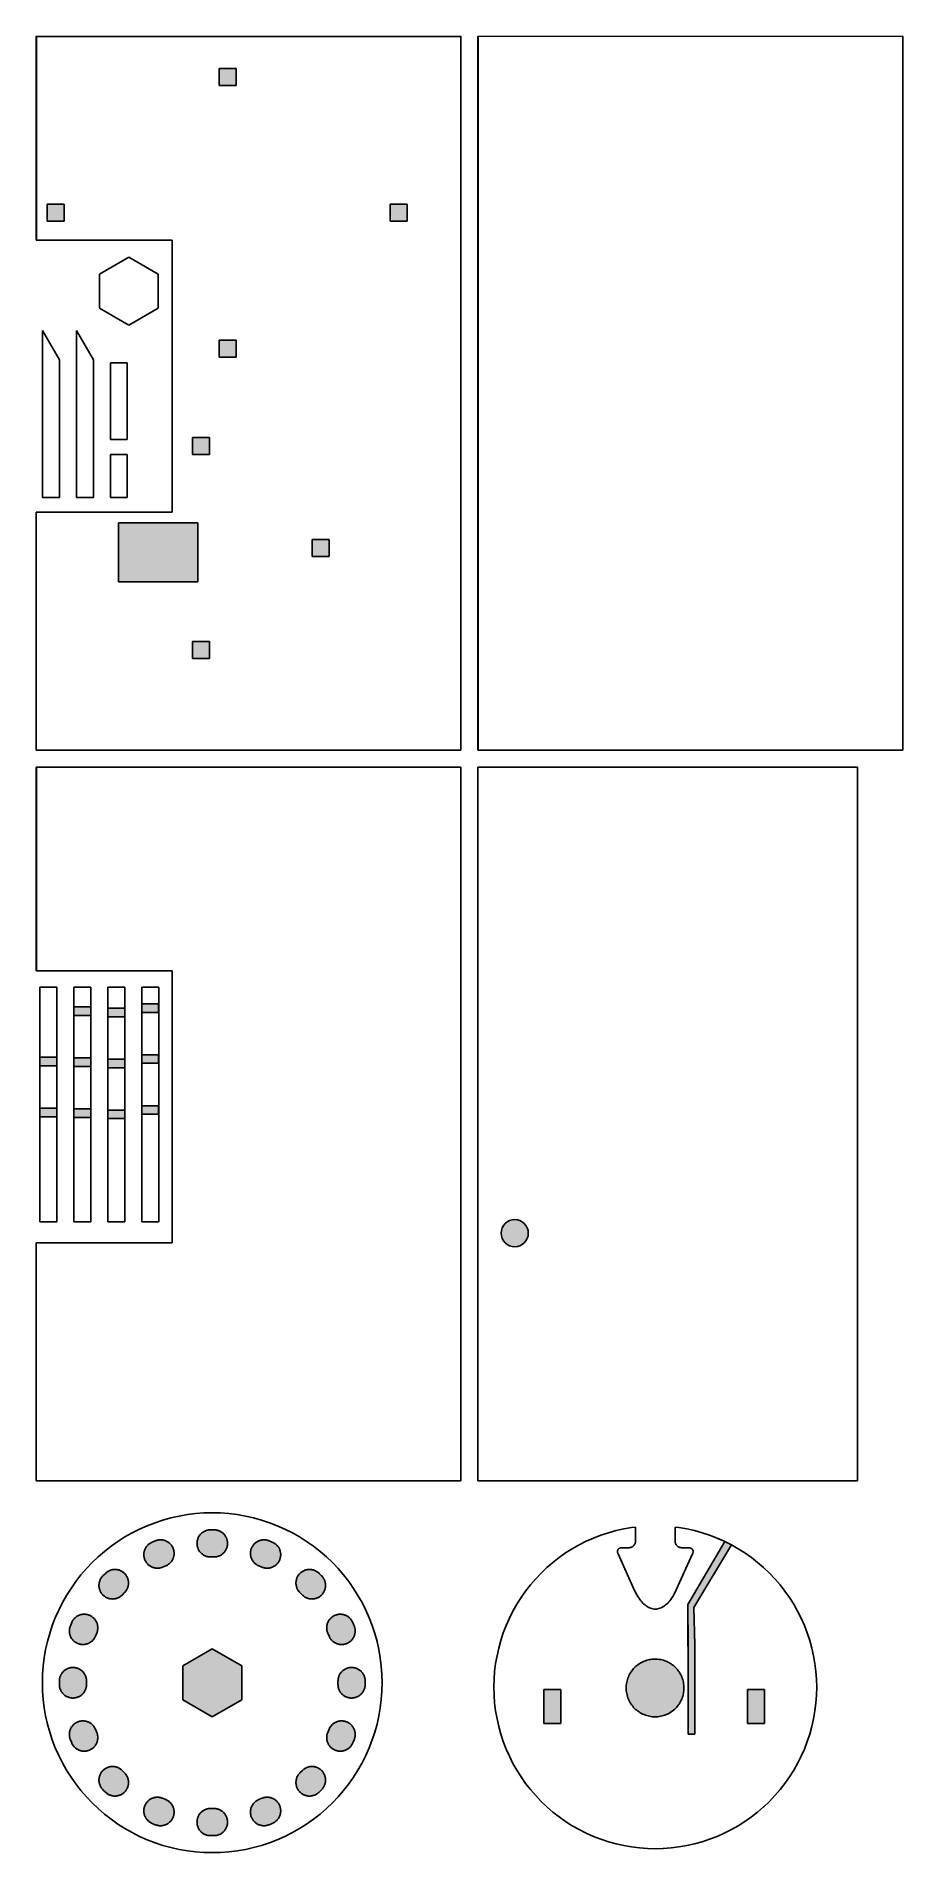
# Model space of a CAD drawing. Extents: x 142.4 to 167.9, y -55.9 to -2.4.
import ezdxf

# ---------------------------------------------------------------- set-up
doc = ezdxf.new("R2010")
doc.units = 0
doc.header["$MEASUREMENT"] = 0
doc.layers.get('0').update_dxf_attribs({"linetype": 'CONTINUOUS'})

msp = doc.modelspace()

# ---------------------------------------------------------------- hatches: boundary and pattern name
at = {"linetype": 'Continuous'}
h = msp.add_hatch(color=1, dxfattribs=at)
h.dxf.hatch_style = 1
h.paths.add_polyline_path([(148.244, -3.39), (147.744, -3.39), (147.744, -3.89), (148.244, -3.89)])
h.paths.add_polyline_path([(143.181, -7.39), (142.681, -7.39), (142.681, -7.89), (143.181, -7.89)])
h.paths.add_polyline_path([(148.244, -11.39), (147.744, -11.39), (147.744, -11.89), (148.244, -11.89)])
h.paths.add_polyline_path([(153.276, -7.39), (152.776, -7.39), (152.776, -7.89), (153.276, -7.89)])
h.paths.add_polyline_path([(147.457, -14.256), (146.957, -14.256), (146.957, -14.756), (147.457, -14.756)])
h.paths.add_polyline_path([(150.98, -17.256), (150.48, -17.256), (150.48, -17.756), (150.98, -17.756)])
h.paths.add_polyline_path([(147.457, -20.256), (146.957, -20.256), (146.957, -20.756), (147.457, -20.756)])
h.paths.add_polyline_path([(147.113, -16.766), (144.775, -16.766), (144.775, -18.496), (147.113, -18.496)])
h = msp.add_hatch(color=2, dxfattribs=at)
h.dxf.hatch_style = 1
h.paths.add_polyline_path([(142.958, -32.737), (142.958, -32.487), (142.463, -32.487), (142.463, -32.737)])
h.paths.add_polyline_path([(142.958, -33.987), (142.463, -33.987), (142.463, -34.237), (142.958, -34.237)])
h.paths.add_polyline_path([(143.463, -34.006), (143.463, -34.256), (143.958, -34.256), (143.958, -34.006)])
h.paths.add_polyline_path([(143.958, -32.756), (143.958, -32.506), (143.463, -32.506), (143.463, -32.756)])
h.paths.add_polyline_path([(143.958, -31.256), (143.958, -31.006), (143.463, -31.006), (143.463, -31.256)])
h.paths.add_polyline_path([(144.958, -34.043), (144.463, -34.043), (144.463, -34.293), (144.958, -34.293)])
h.paths.add_polyline_path([(144.463, -32.543), (144.463, -32.793), (144.958, -32.793), (144.958, -32.543)])
h.paths.add_polyline_path([(144.958, -31.293), (144.958, -31.043), (144.463, -31.043), (144.463, -31.293)])
h.paths.add_polyline_path([(145.463, -30.915), (145.463, -31.165), (145.958, -31.165), (145.958, -30.915)])
h.paths.add_polyline_path([(145.958, -32.665), (145.958, -32.415), (145.463, -32.415), (145.463, -32.665)])
h.paths.add_polyline_path([(145.958, -34.165), (145.958, -33.915), (145.463, -33.915), (145.463, -34.165)])
h = msp.add_hatch(color=1, dxfattribs=at)
h.dxf.hatch_style = 1
h.paths.add_polyline_path([(156.831, -37.594), (156.83, -37.585), (156.809, -37.515), (156.807, -37.51), (156.771, -37.441), (156.755, -37.422), (156.721, -37.38), (156.66, -37.331), (156.65, -37.325), (156.591, -37.294), (156.571, -37.287), (156.516, -37.271), (156.438, -37.263), (156.362, -37.271), (156.36, -37.271), (156.297, -37.29), (156.284, -37.294), (156.222, -37.327), (156.216, -37.331), (156.155, -37.38), (156.115, -37.429), (156.105, -37.441), (156.068, -37.51), (156.046, -37.585), (156.044, -37.604), (156.038, -37.663), (156.046, -37.741), (156.068, -37.816), (156.086, -37.849), (156.105, -37.885), (156.119, -37.902), (156.155, -37.946), (156.166, -37.955), (156.216, -37.996), (156.285, -38.033), (156.288, -38.034), (156.36, -38.055), (156.438, -38.063), (156.516, -38.055), (156.591, -38.033), (156.66, -37.996), (156.721, -37.946), (156.77, -37.885), (156.807, -37.816), (156.83, -37.741), (156.838, -37.663)])
h = msp.add_hatch(color=1, dxfattribs=at)
h.dxf.hatch_style = 1
h.paths.add_polyline_path([(147.969, -54.874), (147.963, -54.856), (147.956, -54.837), (147.948, -54.819), (147.939, -54.802), (147.929, -54.785), (147.919, -54.768), (147.907, -54.752), (147.895, -54.737), (147.883, -54.722), (147.869, -54.707), (147.855, -54.694), (147.84, -54.681), (147.825, -54.669), (147.808, -54.658), (147.792, -54.647), (147.775, -54.638), (147.757, -54.629), (147.739, -54.621), (147.721, -54.614), (147.702, -54.608), (147.683, -54.602), (147.664, -54.598), (147.645, -54.595), (147.626, -54.592), (147.606, -54.591), (147.586, -54.59), (147.486, -54.59), (147.467, -54.591), (147.447, -54.592), (147.428, -54.595), (147.408, -54.598), (147.389, -54.602), (147.37, -54.608), (147.351, -54.614), (147.333, -54.621), (147.315, -54.629), (147.298, -54.638), (147.281, -54.647), (147.264, -54.658), (147.248, -54.669), (147.233, -54.681), (147.218, -54.694), (147.203, -54.708), (147.19, -54.722), (147.177, -54.737), (147.165, -54.752), (147.154, -54.768), (147.143, -54.785), (147.133, -54.802), (147.125, -54.819), (147.117, -54.837), (147.11, -54.856), (147.103, -54.874), (147.098, -54.893), (147.094, -54.912), (147.091, -54.932), (147.088, -54.951), (147.087, -54.971), (147.086, -54.99), (147.087, -55.01), (147.088, -55.03), (147.091, -55.049), (147.094, -55.069), (147.098, -55.088), (147.103, -55.107), (147.11, -55.125), (147.117, -55.144), (147.125, -55.162), (147.133, -55.179), (147.143, -55.196), (147.154, -55.213), (147.165, -55.229), (147.177, -55.244), (147.19, -55.259), (147.203, -55.273), (147.218, -55.287), (147.233, -55.3), (147.248, -55.312), (147.264, -55.323), (147.281, -55.334), (147.298, -55.343), (147.315, -55.352), (147.333, -55.36), (147.352, -55.367), (147.37, -55.373), (147.39, -55.379), (147.408, -55.383), (147.428, -55.386), (147.447, -55.389), (147.467, -55.39), (147.486, -55.39), (147.587, -55.39), (147.606, -55.39), (147.625, -55.389), (147.645, -55.386), (147.664, -55.383), (147.683, -55.378), (147.702, -55.373), (147.721, -55.367), (147.739, -55.36), (147.757, -55.352), (147.775, -55.343), (147.792, -55.334), (147.808, -55.323), (147.824, -55.312), (147.84, -55.3), (147.855, -55.287), (147.869, -55.273), (147.883, -55.259), (147.895, -55.244), (147.907, -55.229), (147.919, -55.213), (147.93, -55.196), (147.939, -55.179), (147.948, -55.161), (147.956, -55.143), (147.963, -55.125), (147.969, -55.107), (147.974, -55.088), (147.979, -55.068), (147.982, -55.049), (147.984, -55.029), (147.986, -55.01), (147.986, -54.99), (147.986, -54.971), (147.984, -54.951), (147.982, -54.932), (147.979, -54.912), (147.974, -54.893)])
h.paths.add_polyline_path([(149.549, -54.699), (149.551, -54.679), (149.551, -54.659), (149.551, -54.64), (149.549, -54.62), (149.547, -54.6), (149.544, -54.581), (149.539, -54.561), (149.534, -54.542), (149.528, -54.524), (149.521, -54.506), (149.513, -54.488), (149.504, -54.47), (149.495, -54.454), (149.484, -54.437), (149.472, -54.42), (149.461, -54.406), (149.448, -54.391), (149.434, -54.376), (149.42, -54.363), (149.405, -54.35), (149.39, -54.338), (149.374, -54.327), (149.357, -54.316), (149.34, -54.306), (149.322, -54.298), (149.305, -54.29), (149.286, -54.283), (149.267, -54.276), (149.248, -54.271), (149.23, -54.267), (149.21, -54.263), (149.191, -54.261), (149.171, -54.26), (149.152, -54.259), (149.131, -54.26), (149.112, -54.261), (149.093, -54.263), (149.073, -54.267), (149.054, -54.271), (149.036, -54.276), (149.017, -54.283), (149, -54.289), (148.907, -54.328), (148.888, -54.336), (148.87, -54.345), (148.854, -54.354), (148.837, -54.365), (148.821, -54.376), (148.805, -54.388), (148.791, -54.401), (148.777, -54.414), (148.763, -54.429), (148.75, -54.444), (148.738, -54.459), (148.726, -54.475), (148.716, -54.492), (148.706, -54.509), (148.697, -54.527), (148.689, -54.544), (148.682, -54.563), (148.676, -54.581), (148.671, -54.6), (148.667, -54.619), (148.663, -54.638), (148.661, -54.658), (148.659, -54.678), (148.659, -54.697), (148.659, -54.718), (148.661, -54.737), (148.663, -54.756), (148.667, -54.776), (148.671, -54.795), (148.676, -54.814), (148.683, -54.833), (148.69, -54.851), (148.697, -54.868), (148.706, -54.886), (148.716, -54.903), (148.726, -54.92), (148.738, -54.936), (148.75, -54.951), (148.763, -54.966), (148.776, -54.981), (148.79, -54.994), (148.805, -55.007), (148.821, -55.019), (148.837, -55.03), (148.853, -55.04), (148.87, -55.05), (148.888, -55.059), (148.905, -55.067), (148.924, -55.074), (148.943, -55.08), (148.962, -55.085), (148.981, -55.09), (149, -55.093), (149.02, -55.096), (149.039, -55.097), (149.059, -55.097), (149.079, -55.097), (149.098, -55.096), (149.118, -55.093), (149.137, -55.09), (149.156, -55.085), (149.175, -55.08), (149.194, -55.074), (149.213, -55.067), (149.305, -55.029), (149.322, -55.021), (149.34, -55.012), (149.357, -55.002), (149.373, -54.992), (149.389, -54.981), (149.405, -54.968), (149.42, -54.956), (149.434, -54.942), (149.448, -54.928), (149.46, -54.913), (149.473, -54.898), (149.484, -54.882), (149.495, -54.865), (149.504, -54.848), (149.513, -54.83), (149.521, -54.813), (149.528, -54.794), (149.534, -54.775), (149.539, -54.757), (149.544, -54.737), (149.547, -54.718)])
h.paths.add_polyline_path([(150.863, -53.832), (150.866, -53.813), (150.869, -53.793), (150.87, -53.774), (150.871, -53.755), (150.87, -53.734), (150.869, -53.715), (150.866, -53.695), (150.863, -53.676), (150.859, -53.657), (150.853, -53.638), (150.847, -53.62), (150.84, -53.601), (150.832, -53.582), (150.824, -53.566), (150.813, -53.548), (150.803, -53.532), (150.792, -53.516), (150.78, -53.5), (150.767, -53.485), (150.753, -53.471), (150.739, -53.458), (150.724, -53.445), (150.709, -53.433), (150.693, -53.422), (150.676, -53.411), (150.659, -53.401), (150.642, -53.393), (150.623, -53.385), (150.606, -53.378), (150.587, -53.372), (150.568, -53.366), (150.548, -53.362), (150.529, -53.359), (150.51, -53.356), (150.491, -53.355), (150.471, -53.354), (150.451, -53.355), (150.431, -53.356), (150.412, -53.359), (150.393, -53.362), (150.374, -53.366), (150.354, -53.372), (150.336, -53.378), (150.317, -53.385), (150.3, -53.392), (150.282, -53.401), (150.265, -53.411), (150.248, -53.422), (150.233, -53.433), (150.217, -53.445), (150.202, -53.458), (150.188, -53.471), (150.117, -53.542), (150.104, -53.556), (150.091, -53.571), (150.079, -53.587), (150.067, -53.603), (150.057, -53.619), (150.047, -53.637), (150.038, -53.654), (150.031, -53.671), (150.023, -53.69), (150.018, -53.706), (150.013, -53.725), (150.008, -53.743), (150.005, -53.763), (150.002, -53.786), (150, -53.804), (150, -53.823), (150, -53.845), (150.002, -53.864), (150.004, -53.884), (150.008, -53.903), (150.012, -53.922), (150.017, -53.941), (150.023, -53.96), (150.03, -53.978), (150.038, -53.996), (150.047, -54.014), (150.057, -54.031), (150.067, -54.047), (150.079, -54.063), (150.091, -54.08), (150.103, -54.093), (150.117, -54.108), (150.132, -54.122), (150.147, -54.135), (150.162, -54.146), (150.178, -54.157), (150.194, -54.168), (150.211, -54.178), (150.229, -54.187), (150.247, -54.195), (150.265, -54.202), (150.284, -54.208), (150.303, -54.213), (150.322, -54.217), (150.341, -54.221), (150.361, -54.223), (150.381, -54.224), (150.4, -54.225), (150.419, -54.224), (150.439, -54.223), (150.459, -54.221), (150.478, -54.217), (150.497, -54.213), (150.516, -54.208), (150.535, -54.202), (150.553, -54.195), (150.571, -54.187), (150.589, -54.178), (150.606, -54.168), (150.622, -54.157), (150.638, -54.146), (150.654, -54.134), (150.668, -54.122), (150.683, -54.108), (150.754, -54.037), (150.767, -54.023), (150.78, -54.008), (150.792, -53.993), (150.803, -53.977), (150.814, -53.96), (150.823, -53.943), (150.832, -53.925), (150.84, -53.907), (150.847, -53.889), (150.853, -53.87), (150.859, -53.851)])
h.paths.add_polyline_path([(151.713, -52.566), (151.72, -52.548), (151.726, -52.529), (151.731, -52.51), (151.736, -52.491), (151.739, -52.472), (151.741, -52.452), (151.743, -52.433), (151.743, -52.413), (151.743, -52.393), (151.741, -52.374), (151.739, -52.355), (151.735, -52.335), (151.731, -52.316), (151.726, -52.297), (151.72, -52.279), (151.713, -52.26), (151.705, -52.242), (151.696, -52.225), (151.686, -52.208), (151.676, -52.191), (151.665, -52.175), (151.652, -52.159), (151.639, -52.144), (151.626, -52.13), (151.612, -52.117), (151.597, -52.104), (151.582, -52.092), (151.565, -52.08), (151.549, -52.07), (151.532, -52.06), (151.514, -52.052), (151.496, -52.044), (151.478, -52.037), (151.459, -52.03), (151.441, -52.025), (151.421, -52.021), (151.402, -52.018), (151.382, -52.015), (151.363, -52.014), (151.343, -52.013), (151.323, -52.014), (151.304, -52.015), (151.285, -52.018), (151.265, -52.021), (151.246, -52.025), (151.227, -52.03), (151.208, -52.037), (151.19, -52.044), (151.172, -52.052), (151.155, -52.06), (151.138, -52.07), (151.121, -52.081), (151.105, -52.092), (151.089, -52.104), (151.074, -52.117), (151.06, -52.13), (151.047, -52.145), (151.034, -52.16), (151.022, -52.175), (151.011, -52.191), (151, -52.208), (150.99, -52.225), (150.982, -52.242), (150.973, -52.261), (150.935, -52.353), (150.928, -52.371), (150.922, -52.389), (150.917, -52.409), (150.913, -52.427), (150.909, -52.446), (150.907, -52.467), (150.905, -52.485), (150.905, -52.506), (150.905, -52.525), (150.907, -52.545), (150.909, -52.564), (150.913, -52.584), (150.917, -52.603), (150.922, -52.621), (150.928, -52.64), (150.935, -52.659), (150.944, -52.677), (150.952, -52.694), (150.962, -52.712), (150.972, -52.727), (150.984, -52.744), (150.995, -52.759), (151.009, -52.774), (151.022, -52.788), (151.036, -52.802), (151.052, -52.815), (151.067, -52.827), (151.083, -52.838), (151.1, -52.849), (151.117, -52.859), (151.134, -52.867), (151.152, -52.875), (151.17, -52.882), (151.189, -52.888), (151.208, -52.894), (151.227, -52.898), (151.246, -52.901), (151.266, -52.904), (151.285, -52.905), (151.305, -52.906), (151.325, -52.905), (151.344, -52.904), (151.364, -52.901), (151.383, -52.898), (151.402, -52.894), (151.421, -52.888), (151.44, -52.882), (151.458, -52.875), (151.476, -52.867), (151.493, -52.858), (151.51, -52.849), (151.527, -52.838), (151.543, -52.827), (151.559, -52.815), (151.574, -52.802), (151.588, -52.788), (151.601, -52.774), (151.614, -52.759), (151.626, -52.744), (151.638, -52.728), (151.648, -52.711), (151.658, -52.694), (151.666, -52.677), (151.674, -52.659)])
h.paths.add_polyline_path([(152.036, -50.84), (152.036, -50.821), (152.034, -50.801), (152.032, -50.782), (152.029, -50.763), (152.024, -50.743), (152.019, -50.725), (152.013, -50.705), (152.006, -50.688), (151.998, -50.67), (151.989, -50.652), (151.979, -50.635), (151.969, -50.618), (151.958, -50.602), (151.945, -50.587), (151.933, -50.572), (151.919, -50.558), (151.905, -50.544), (151.89, -50.531), (151.874, -50.519), (151.859, -50.508), (151.842, -50.497), (151.825, -50.488), (151.808, -50.479), (151.789, -50.471), (151.771, -50.464), (151.752, -50.458), (151.734, -50.452), (151.714, -50.448), (151.695, -50.445), (151.675, -50.442), (151.656, -50.441), (151.636, -50.44), (151.617, -50.441), (151.597, -50.442), (151.578, -50.445), (151.558, -50.448), (151.539, -50.452), (151.52, -50.458), (151.501, -50.464), (151.483, -50.471), (151.465, -50.479), (151.448, -50.488), (151.431, -50.497), (151.414, -50.508), (151.398, -50.519), (151.383, -50.531), (151.367, -50.544), (151.353, -50.557), (151.34, -50.572), (151.327, -50.587), (151.315, -50.602), (151.304, -50.618), (151.293, -50.635), (151.283, -50.652), (151.275, -50.669), (151.267, -50.688), (151.26, -50.706), (151.253, -50.724), (151.248, -50.743), (151.244, -50.762), (151.241, -50.782), (151.238, -50.801), (151.237, -50.821), (151.236, -50.839), (151.236, -50.94), (151.237, -50.96), (151.238, -50.98), (151.241, -50.999), (151.244, -51.018), (151.248, -51.038), (151.253, -51.057), (151.259, -51.075), (151.267, -51.093), (151.274, -51.111), (151.283, -51.129), (151.293, -51.146), (151.304, -51.163), (151.315, -51.179), (151.327, -51.194), (151.34, -51.209), (151.353, -51.223), (151.368, -51.237), (151.383, -51.25), (151.398, -51.261), (151.414, -51.273), (151.431, -51.284), (151.448, -51.293), (151.465, -51.302), (151.483, -51.31), (151.501, -51.317), (151.52, -51.323), (151.539, -51.328), (151.558, -51.333), (151.577, -51.336), (151.597, -51.339), (151.616, -51.34), (151.636, -51.34), (151.656, -51.34), (151.675, -51.339), (151.695, -51.336), (151.715, -51.333), (151.733, -51.328), (151.752, -51.323), (151.771, -51.317), (151.789, -51.31), (151.807, -51.302), (151.825, -51.293), (151.842, -51.284), (151.858, -51.273), (151.875, -51.262), (151.89, -51.25), (151.905, -51.237), (151.919, -51.223), (151.932, -51.209), (151.945, -51.194), (151.957, -51.179), (151.969, -51.163), (151.979, -51.146), (151.989, -51.129), (151.998, -51.111), (152.006, -51.094), (152.013, -51.075), (152.019, -51.057), (152.024, -51.037), (152.028, -51.019), (152.032, -50.999), (152.034, -50.98), (152.036, -50.96), (152.036, -50.941)])
h.paths.add_polyline_path([(151.741, -49.407), (151.743, -49.387), (151.743, -49.368), (151.743, -49.348), (151.741, -49.328), (151.739, -49.309), (151.736, -49.29), (151.731, -49.27), (151.726, -49.252), (151.72, -49.233), (151.713, -49.214), (151.675, -49.123), (151.667, -49.105), (151.658, -49.087), (151.648, -49.07), (151.637, -49.053), (151.626, -49.037), (151.614, -49.021), (151.601, -49.007), (151.588, -48.992), (151.574, -48.979), (151.559, -48.966), (151.543, -48.954), (151.528, -48.943), (151.511, -48.932), (151.493, -48.922), (151.476, -48.914), (151.458, -48.906), (151.44, -48.899), (151.421, -48.892), (151.402, -48.887), (151.383, -48.883), (151.364, -48.88), (151.344, -48.877), (151.325, -48.876), (151.305, -48.875), (151.285, -48.876), (151.266, -48.877), (151.246, -48.88), (151.227, -48.883), (151.207, -48.887), (151.189, -48.892), (151.17, -48.899), (151.152, -48.906), (151.134, -48.914), (151.116, -48.922), (151.099, -48.932), (151.083, -48.943), (151.067, -48.954), (151.051, -48.966), (151.036, -48.979), (151.022, -48.993), (151.009, -49.006), (150.996, -49.021), (150.983, -49.037), (150.973, -49.053), (150.962, -49.07), (150.952, -49.087), (150.944, -49.104), (150.935, -49.123), (150.928, -49.14), (150.922, -49.16), (150.917, -49.178), (150.913, -49.197), (150.909, -49.217), (150.907, -49.235), (150.905, -49.255), (150.905, -49.275), (150.905, -49.295), (150.907, -49.316), (150.909, -49.334), (150.913, -49.353), (150.917, -49.373), (150.922, -49.392), (150.928, -49.41), (150.935, -49.428), (150.974, -49.522), (150.982, -49.539), (150.99, -49.556), (151, -49.573), (151.011, -49.59), (151.022, -49.606), (151.034, -49.621), (151.047, -49.636), (151.06, -49.65), (151.075, -49.664), (151.089, -49.677), (151.105, -49.689), (151.121, -49.7), (151.138, -49.711), (151.155, -49.72), (151.172, -49.729), (151.19, -49.737), (151.208, -49.744), (151.227, -49.75), (151.246, -49.756), (151.265, -49.76), (151.285, -49.763), (151.304, -49.766), (151.323, -49.767), (151.343, -49.768), (151.363, -49.767), (151.382, -49.766), (151.402, -49.763), (151.421, -49.76), (151.44, -49.756), (151.459, -49.75), (151.478, -49.744), (151.496, -49.737), (151.514, -49.729), (151.532, -49.72), (151.549, -49.711), (151.565, -49.7), (151.582, -49.689), (151.597, -49.677), (151.612, -49.664), (151.626, -49.65), (151.64, -49.636), (151.652, -49.622), (151.665, -49.606), (151.676, -49.59), (151.686, -49.573), (151.696, -49.556), (151.705, -49.539), (151.713, -49.521), (151.72, -49.502), (151.726, -49.484), (151.731, -49.465), (151.736, -49.446), (151.739, -49.426)])
h.paths.add_polyline_path([(150.87, -48.046), (150.871, -48.027), (150.87, -48.007), (150.869, -47.987), (150.866, -47.968), (150.863, -47.949), (150.859, -47.929), (150.853, -47.911), (150.847, -47.892), (150.84, -47.873), (150.832, -47.856), (150.823, -47.838), (150.814, -47.821), (150.803, -47.804), (150.792, -47.789), (150.78, -47.773), (150.767, -47.758), (150.754, -47.744), (150.683, -47.673), (150.669, -47.66), (150.654, -47.647), (150.638, -47.635), (150.622, -47.623), (150.606, -47.613), (150.589, -47.603), (150.571, -47.595), (150.553, -47.586), (150.535, -47.579), (150.516, -47.573), (150.497, -47.568), (150.478, -47.564), (150.459, -47.56), (150.439, -47.558), (150.42, -47.556), (150.4, -47.556), (150.381, -47.556), (150.36, -47.558), (150.341, -47.56), (150.322, -47.564), (150.303, -47.568), (150.284, -47.573), (150.266, -47.579), (150.247, -47.586), (150.229, -47.594), (150.212, -47.603), (150.195, -47.613), (150.178, -47.623), (150.162, -47.635), (150.146, -47.647), (150.131, -47.66), (150.117, -47.673), (150.104, -47.687), (150.091, -47.702), (150.079, -47.717), (150.068, -47.733), (150.057, -47.75), (150.047, -47.767), (150.038, -47.785), (150.031, -47.802), (150.023, -47.821), (150.017, -47.84), (150.012, -47.859), (150.008, -47.877), (150.004, -47.897), (150.002, -47.916), (150, -47.936), (150, -47.956), (150, -47.977), (150.002, -47.995), (150.005, -48.018), (150.008, -48.034), (150.012, -48.053), (150.018, -48.075), (150.024, -48.093), (150.03, -48.109), (150.038, -48.127), (150.047, -48.145), (150.057, -48.162), (150.069, -48.18), (150.078, -48.193), (150.09, -48.209), (150.103, -48.224), (150.117, -48.239), (150.188, -48.309), (150.202, -48.323), (150.217, -48.336), (150.232, -48.348), (150.249, -48.359), (150.265, -48.37), (150.282, -48.379), (150.3, -48.388), (150.318, -48.396), (150.336, -48.403), (150.355, -48.41), (150.373, -48.415), (150.393, -48.419), (150.412, -48.422), (150.431, -48.425), (150.451, -48.426), (150.471, -48.427), (150.49, -48.426), (150.51, -48.425), (150.53, -48.422), (150.549, -48.419), (150.567, -48.415), (150.587, -48.409), (150.605, -48.403), (150.624, -48.396), (150.642, -48.388), (150.659, -48.379), (150.676, -48.37), (150.693, -48.359), (150.709, -48.348), (150.725, -48.336), (150.739, -48.323), (150.753, -48.31), (150.767, -48.295), (150.78, -48.281), (150.792, -48.265), (150.803, -48.249), (150.813, -48.233), (150.823, -48.215), (150.832, -48.198), (150.84, -48.18), (150.847, -48.162), (150.853, -48.143), (150.859, -48.124), (150.863, -48.105), (150.866, -48.085), (150.869, -48.066)])
h.paths.add_polyline_path([(149.549, -47.161), (149.551, -47.141), (149.551, -47.121), (149.551, -47.102), (149.549, -47.082), (149.547, -47.063), (149.544, -47.044), (149.539, -47.025), (149.534, -47.006), (149.528, -46.986), (149.521, -46.968), (149.513, -46.951), (149.504, -46.933), (149.494, -46.916), (149.484, -46.899), (149.473, -46.883), (149.461, -46.868), (149.448, -46.853), (149.434, -46.839), (149.42, -46.825), (149.405, -46.812), (149.39, -46.8), (149.374, -46.789), (149.357, -46.779), (149.339, -46.769), (149.322, -46.76), (149.305, -46.752), (149.211, -46.713), (149.193, -46.707), (149.175, -46.701), (149.156, -46.695), (149.137, -46.691), (149.117, -46.688), (149.099, -46.685), (149.079, -46.684), (149.059, -46.683), (149.04, -46.684), (149.019, -46.685), (149, -46.688), (148.98, -46.691), (148.962, -46.695), (148.944, -46.7), (148.924, -46.707), (148.906, -46.714), (148.887, -46.722), (148.871, -46.73), (148.853, -46.741), (148.837, -46.751), (148.82, -46.762), (148.805, -46.774), (148.79, -46.787), (148.776, -46.801), (148.763, -46.815), (148.75, -46.83), (148.738, -46.845), (148.727, -46.861), (148.716, -46.878), (148.706, -46.895), (148.698, -46.912), (148.69, -46.93), (148.682, -46.949), (148.676, -46.967), (148.671, -46.986), (148.667, -47.005), (148.663, -47.025), (148.661, -47.044), (148.659, -47.063), (148.659, -47.084), (148.659, -47.103), (148.661, -47.123), (148.663, -47.142), (148.667, -47.162), (148.671, -47.181), (148.676, -47.2), (148.683, -47.22), (148.689, -47.236), (148.697, -47.254), (148.707, -47.273), (148.716, -47.289), (148.726, -47.306), (148.738, -47.322), (148.75, -47.337), (148.764, -47.354), (148.775, -47.366), (148.791, -47.38), (148.805, -47.393), (148.82, -47.404), (148.837, -47.416), (148.853, -47.427), (148.87, -47.436), (148.89, -47.446), (148.907, -47.453), (148.998, -47.491), (149.017, -47.498), (149.035, -47.504), (149.054, -47.51), (149.074, -47.514), (149.093, -47.517), (149.112, -47.52), (149.132, -47.521), (149.151, -47.522), (149.171, -47.521), (149.191, -47.52), (149.211, -47.517), (149.229, -47.514), (149.249, -47.51), (149.267, -47.505), (149.286, -47.498), (149.305, -47.491), (149.322, -47.483), (149.34, -47.474), (149.357, -47.465), (149.374, -47.454), (149.389, -47.443), (149.405, -47.431), (149.42, -47.418), (149.434, -47.404), (149.448, -47.39), (149.461, -47.375), (149.473, -47.36), (149.484, -47.344), (149.495, -47.327), (149.504, -47.311), (149.513, -47.293), (149.521, -47.275), (149.528, -47.257), (149.534, -47.238), (149.539, -47.219), (149.544, -47.2), (149.547, -47.18)])
h.paths.add_polyline_path([(147.986, -46.81), (147.986, -46.79), (147.986, -46.771), (147.984, -46.751), (147.982, -46.732), (147.978, -46.712), (147.974, -46.694), (147.969, -46.675), (147.963, -46.656), (147.956, -46.637), (147.948, -46.619), (147.939, -46.602), (147.929, -46.585), (147.919, -46.568), (147.907, -46.552), (147.895, -46.537), (147.883, -46.522), (147.869, -46.508), (147.855, -46.494), (147.84, -46.481), (147.824, -46.469), (147.809, -46.458), (147.792, -46.447), (147.775, -46.438), (147.758, -46.429), (147.739, -46.421), (147.721, -46.414), (147.702, -46.408), (147.684, -46.402), (147.664, -46.398), (147.645, -46.395), (147.625, -46.392), (147.606, -46.391), (147.587, -46.39), (147.486, -46.39), (147.466, -46.391), (147.447, -46.392), (147.427, -46.395), (147.408, -46.398), (147.389, -46.402), (147.37, -46.408), (147.351, -46.414), (147.333, -46.421), (147.315, -46.429), (147.297, -46.438), (147.28, -46.447), (147.264, -46.458), (147.248, -46.469), (147.232, -46.481), (147.218, -46.494), (147.204, -46.507), (147.19, -46.522), (147.177, -46.537), (147.165, -46.552), (147.154, -46.568), (147.143, -46.585), (147.133, -46.602), (147.125, -46.619), (147.117, -46.637), (147.11, -46.656), (147.103, -46.674), (147.098, -46.693), (147.094, -46.712), (147.091, -46.732), (147.088, -46.751), (147.087, -46.77), (147.086, -46.791), (147.087, -46.81), (147.088, -46.83), (147.091, -46.849), (147.094, -46.868), (147.098, -46.888), (147.103, -46.907), (147.11, -46.925), (147.117, -46.944), (147.125, -46.962), (147.133, -46.979), (147.143, -46.996), (147.154, -47.013), (147.165, -47.029), (147.177, -47.044), (147.19, -47.059), (147.203, -47.073), (147.218, -47.087), (147.232, -47.1), (147.248, -47.112), (147.264, -47.123), (147.281, -47.134), (147.298, -47.143), (147.315, -47.152), (147.333, -47.16), (147.352, -47.167), (147.37, -47.173), (147.389, -47.179), (147.408, -47.183), (147.427, -47.186), (147.447, -47.189), (147.466, -47.19), (147.486, -47.19), (147.586, -47.19), (147.605, -47.19), (147.626, -47.189), (147.645, -47.186), (147.664, -47.183), (147.684, -47.178), (147.702, -47.173), (147.721, -47.167), (147.74, -47.16), (147.757, -47.152), (147.775, -47.143), (147.792, -47.134), (147.808, -47.123), (147.824, -47.112), (147.84, -47.1), (147.855, -47.087), (147.869, -47.073), (147.883, -47.059), (147.895, -47.044), (147.907, -47.029), (147.919, -47.013), (147.929, -46.996), (147.939, -46.979), (147.948, -46.962), (147.956, -46.944), (147.963, -46.925), (147.969, -46.907), (147.974, -46.888), (147.978, -46.869), (147.982, -46.849), (147.984, -46.83)])
h.paths.add_polyline_path([(146.413, -47.064), (146.411, -47.044), (146.409, -47.024), (146.406, -47.005), (146.401, -46.986), (146.396, -46.967), (146.39, -46.95), (146.383, -46.93), (146.375, -46.913), (146.366, -46.895), (146.357, -46.878), (146.346, -46.861), (146.335, -46.846), (146.323, -46.83), (146.309, -46.814), (146.296, -46.8), (146.282, -46.787), (146.267, -46.774), (146.252, -46.762), (146.236, -46.751), (146.219, -46.74), (146.202, -46.731), (146.184, -46.722), (146.166, -46.714), (146.148, -46.707), (146.129, -46.7), (146.111, -46.695), (146.092, -46.691), (146.073, -46.688), (146.052, -46.685), (146.033, -46.684), (146.013, -46.683), (145.993, -46.684), (145.975, -46.685), (145.955, -46.688), (145.936, -46.691), (145.917, -46.695), (145.897, -46.701), (145.879, -46.707), (145.86, -46.714), (145.767, -46.752), (145.751, -46.76), (145.733, -46.769), (145.715, -46.779), (145.699, -46.789), (145.683, -46.8), (145.667, -46.812), (145.653, -46.825), (145.638, -46.839), (145.624, -46.853), (145.612, -46.868), (145.6, -46.883), (145.589, -46.899), (145.578, -46.916), (145.568, -46.933), (145.559, -46.951), (145.552, -46.968), (145.544, -46.987), (145.538, -47.006), (145.533, -47.024), (145.529, -47.044), (145.525, -47.063), (145.523, -47.082), (145.521, -47.101), (145.521, -47.122), (145.521, -47.141), (145.523, -47.162), (145.525, -47.18), (145.529, -47.2), (145.533, -47.219), (145.538, -47.238), (145.544, -47.256), (145.552, -47.275), (145.56, -47.293), (145.568, -47.31), (145.578, -47.327), (145.589, -47.344), (145.6, -47.36), (145.612, -47.376), (145.625, -47.39), (145.638, -47.405), (145.652, -47.418), (145.667, -47.431), (145.683, -47.443), (145.699, -47.454), (145.715, -47.465), (145.732, -47.474), (145.75, -47.483), (145.768, -47.491), (145.786, -47.498), (145.805, -47.505), (145.824, -47.51), (145.843, -47.514), (145.862, -47.517), (145.882, -47.52), (145.901, -47.521), (145.921, -47.522), (145.941, -47.521), (145.961, -47.52), (145.979, -47.517), (145.999, -47.514), (146.018, -47.51), (146.036, -47.505), (146.056, -47.498), (146.074, -47.491), (146.166, -47.453), (146.184, -47.445), (146.202, -47.436), (146.219, -47.427), (146.236, -47.416), (146.251, -47.405), (146.267, -47.393), (146.282, -47.38), (146.296, -47.366), (146.31, -47.352), (146.323, -47.337), (146.335, -47.322), (146.346, -47.306), (146.356, -47.289), (146.366, -47.272), (146.375, -47.254), (146.383, -47.236), (146.39, -47.218), (146.396, -47.2), (146.401, -47.181), (146.406, -47.162), (146.409, -47.142), (146.411, -47.123), (146.413, -47.103), (146.413, -47.083)])
h.paths.add_polyline_path([(145.068, -47.897), (145.065, -47.877), (145.06, -47.859), (145.055, -47.839), (145.049, -47.821), (145.042, -47.802), (145.033, -47.784), (145.025, -47.767), (145.016, -47.75), (145.005, -47.734), (144.994, -47.718), (144.98, -47.701), (144.967, -47.686), (144.956, -47.674), (144.94, -47.659), (144.926, -47.646), (144.91, -47.635), (144.895, -47.623), (144.878, -47.613), (144.861, -47.603), (144.843, -47.594), (144.826, -47.586), (144.807, -47.579), (144.788, -47.573), (144.769, -47.568), (144.75, -47.564), (144.731, -47.56), (144.711, -47.558), (144.692, -47.556), (144.672, -47.556), (144.653, -47.556), (144.633, -47.558), (144.614, -47.56), (144.595, -47.564), (144.575, -47.568), (144.557, -47.573), (144.538, -47.579), (144.52, -47.586), (144.502, -47.594), (144.484, -47.603), (144.467, -47.613), (144.45, -47.623), (144.434, -47.635), (144.419, -47.646), (144.404, -47.659), (144.39, -47.673), (144.319, -47.744), (144.305, -47.758), (144.293, -47.773), (144.28, -47.788), (144.269, -47.804), (144.259, -47.821), (144.249, -47.838), (144.24, -47.856), (144.232, -47.874), (144.225, -47.892), (144.219, -47.91), (144.214, -47.929), (144.209, -47.949), (144.206, -47.968), (144.204, -47.987), (144.202, -48.007), (144.202, -48.027), (144.202, -48.046), (144.204, -48.066), (144.206, -48.085), (144.209, -48.104), (144.214, -48.124), (144.219, -48.142), (144.225, -48.162), (144.232, -48.179), (144.24, -48.198), (144.249, -48.215), (144.259, -48.232), (144.269, -48.249), (144.28, -48.265), (144.292, -48.28), (144.305, -48.295), (144.319, -48.31), (144.333, -48.323), (144.348, -48.336), (144.364, -48.348), (144.379, -48.359), (144.396, -48.37), (144.413, -48.38), (144.431, -48.388), (144.449, -48.396), (144.467, -48.403), (144.485, -48.409), (144.504, -48.415), (144.524, -48.419), (144.543, -48.422), (144.563, -48.425), (144.582, -48.426), (144.602, -48.427), (144.621, -48.426), (144.641, -48.425), (144.66, -48.422), (144.679, -48.419), (144.699, -48.415), (144.718, -48.409), (144.736, -48.403), (144.755, -48.396), (144.773, -48.388), (144.79, -48.38), (144.809, -48.369), (144.821, -48.361), (144.839, -48.348), (144.856, -48.335), (144.869, -48.325), (144.885, -48.309), (144.953, -48.241), (144.969, -48.225), (144.982, -48.21), (144.994, -48.194), (145.005, -48.179), (145.015, -48.162), (145.025, -48.145), (145.034, -48.127), (145.042, -48.11), (145.049, -48.091), (145.055, -48.074), (145.06, -48.053), (145.065, -48.034), (145.068, -48.016), (145.07, -47.997), (145.072, -47.976), (145.072, -47.954), (145.072, -47.934), (145.07, -47.917)])
h.paths.add_polyline_path([(144.167, -49.255), (144.165, -49.236), (144.163, -49.217), (144.16, -49.197), (144.155, -49.178), (144.15, -49.159), (144.144, -49.141), (144.137, -49.122), (144.129, -49.104), (144.12, -49.086), (144.111, -49.07), (144.1, -49.053), (144.089, -49.037), (144.075, -49.02), (144.064, -49.007), (144.05, -48.992), (144.035, -48.978), (144.022, -48.967), (144.006, -48.954), (143.99, -48.943), (143.972, -48.931), (143.957, -48.923), (143.938, -48.914), (143.918, -48.905), (143.905, -48.9), (143.881, -48.892), (143.864, -48.887), (143.846, -48.883), (143.825, -48.879), (143.807, -48.877), (143.788, -48.876), (143.767, -48.875), (143.748, -48.876), (143.728, -48.877), (143.709, -48.879), (143.689, -48.883), (143.671, -48.887), (143.651, -48.893), (143.633, -48.898), (143.614, -48.906), (143.597, -48.913), (143.579, -48.923), (143.562, -48.932), (143.545, -48.943), (143.529, -48.954), (143.514, -48.966), (143.499, -48.979), (143.484, -48.992), (143.471, -49.007), (143.458, -49.021), (143.446, -49.037), (143.435, -49.053), (143.424, -49.07), (143.415, -49.087), (143.406, -49.104), (143.398, -49.122), (143.36, -49.214), (143.353, -49.233), (143.346, -49.252), (143.341, -49.27), (143.337, -49.289), (143.334, -49.308), (143.331, -49.329), (143.33, -49.348), (143.329, -49.367), (143.33, -49.387), (143.331, -49.407), (143.333, -49.426), (143.337, -49.446), (143.341, -49.465), (143.346, -49.484), (143.353, -49.503), (143.36, -49.521), (143.367, -49.539), (143.376, -49.556), (143.386, -49.573), (143.397, -49.59), (143.408, -49.606), (143.42, -49.621), (143.433, -49.636), (143.446, -49.65), (143.461, -49.664), (143.475, -49.677), (143.49, -49.689), (143.507, -49.7), (143.523, -49.711), (143.541, -49.72), (143.558, -49.729), (143.576, -49.737), (143.594, -49.744), (143.613, -49.75), (143.631, -49.756), (143.651, -49.76), (143.67, -49.763), (143.69, -49.766), (143.71, -49.767), (143.729, -49.768), (143.75, -49.767), (143.769, -49.766), (143.788, -49.763), (143.806, -49.76), (143.825, -49.756), (143.845, -49.75), (143.864, -49.744), (143.881, -49.738), (143.9, -49.729), (143.918, -49.72), (143.935, -49.71), (143.952, -49.7), (143.967, -49.689), (143.982, -49.677), (143.998, -49.664), (144.012, -49.65), (144.026, -49.636), (144.038, -49.622), (144.05, -49.607), (144.062, -49.59), (144.072, -49.573), (144.081, -49.557), (144.091, -49.538), (144.098, -49.523), (144.137, -49.428), (144.144, -49.41), (144.15, -49.391), (144.155, -49.374), (144.16, -49.353), (144.163, -49.335), (144.165, -49.315), (144.167, -49.296), (144.167, -49.276)])
h.paths.add_polyline_path([(143.836, -50.837), (143.836, -50.819), (143.834, -50.8), (143.832, -50.782), (143.828, -50.762), (143.824, -50.742), (143.819, -50.724), (143.813, -50.706), (143.806, -50.687), (143.798, -50.669), (143.789, -50.652), (143.778, -50.633), (143.768, -50.617), (143.757, -50.601), (143.745, -50.586), (143.732, -50.571), (143.719, -50.557), (143.704, -50.543), (143.689, -50.531), (143.674, -50.519), (143.659, -50.508), (143.642, -50.497), (143.624, -50.487), (143.607, -50.479), (143.589, -50.471), (143.571, -50.464), (143.552, -50.458), (143.534, -50.453), (143.514, -50.448), (143.493, -50.444), (143.475, -50.442), (143.457, -50.441), (143.436, -50.44), (143.416, -50.441), (143.397, -50.442), (143.379, -50.445), (143.358, -50.448), (143.339, -50.452), (143.32, -50.458), (143.301, -50.464), (143.283, -50.471), (143.265, -50.479), (143.247, -50.488), (143.231, -50.497), (143.214, -50.508), (143.198, -50.519), (143.182, -50.532), (143.168, -50.544), (143.153, -50.558), (143.139, -50.572), (143.127, -50.587), (143.115, -50.602), (143.103, -50.619), (143.093, -50.635), (143.083, -50.652), (143.075, -50.669), (143.067, -50.687), (143.059, -50.706), (143.053, -50.724), (143.048, -50.744), (143.044, -50.763), (143.041, -50.782), (143.038, -50.801), (143.037, -50.821), (143.036, -50.84), (143.036, -50.941), (143.037, -50.96), (143.038, -50.98), (143.04, -50.999), (143.044, -51.018), (143.048, -51.038), (143.053, -51.057), (143.059, -51.075), (143.067, -51.094), (143.075, -51.112), (143.083, -51.129), (143.093, -51.146), (143.103, -51.162), (143.115, -51.179), (143.127, -51.194), (143.139, -51.209), (143.153, -51.223), (143.168, -51.237), (143.182, -51.25), (143.198, -51.262), (143.214, -51.273), (143.23, -51.283), (143.248, -51.293), (143.265, -51.302), (143.283, -51.31), (143.301, -51.317), (143.32, -51.323), (143.339, -51.328), (143.358, -51.333), (143.377, -51.336), (143.397, -51.339), (143.417, -51.34), (143.437, -51.34), (143.456, -51.34), (143.475, -51.339), (143.482, -51.338), (143.494, -51.336), (143.514, -51.333), (143.534, -51.328), (143.553, -51.323), (143.57, -51.317), (143.589, -51.31), (143.607, -51.302), (143.623, -51.294), (143.641, -51.284), (143.659, -51.273), (143.674, -51.262), (143.69, -51.25), (143.705, -51.237), (143.719, -51.223), (143.733, -51.209), (143.745, -51.195), (143.757, -51.179), (143.768, -51.164), (143.779, -51.146), (143.788, -51.13), (143.798, -51.111), (143.806, -51.094), (143.813, -51.075), (143.819, -51.057), (143.824, -51.038), (143.828, -51.019), (143.832, -51), (143.834, -50.98), (143.836, -50.96), (143.836, -50.94)])
h.paths.add_polyline_path([(144.099, -52.26), (144.091, -52.242), (144.081, -52.224), (144.072, -52.207), (144.061, -52.19), (144.051, -52.175), (144.038, -52.159), (144.026, -52.145), (144.012, -52.13), (143.998, -52.117), (143.982, -52.103), (143.967, -52.092), (143.951, -52.081), (143.935, -52.07), (143.918, -52.061), (143.9, -52.052), (143.881, -52.043), (143.863, -52.036), (143.846, -52.031), (143.826, -52.025), (143.807, -52.021), (143.787, -52.017), (143.77, -52.015), (143.75, -52.014), (143.729, -52.013), (143.71, -52.014), (143.69, -52.015), (143.67, -52.018), (143.651, -52.021), (143.632, -52.025), (143.613, -52.031), (143.594, -52.037), (143.576, -52.044), (143.558, -52.052), (143.541, -52.06), (143.523, -52.07), (143.507, -52.081), (143.491, -52.092), (143.475, -52.104), (143.46, -52.117), (143.446, -52.13), (143.433, -52.145), (143.42, -52.16), (143.407, -52.176), (143.396, -52.191), (143.386, -52.208), (143.376, -52.225), (143.367, -52.242), (143.36, -52.26), (143.352, -52.279), (143.346, -52.298), (143.341, -52.316), (143.337, -52.335), (143.333, -52.355), (143.331, -52.374), (143.33, -52.394), (143.329, -52.413), (143.33, -52.433), (143.331, -52.452), (143.334, -52.472), (143.337, -52.492), (143.341, -52.51), (143.346, -52.529), (143.353, -52.548), (143.36, -52.567), (143.398, -52.658), (143.406, -52.676), (143.415, -52.694), (143.424, -52.711), (143.435, -52.728), (143.446, -52.744), (143.458, -52.759), (143.471, -52.774), (143.485, -52.788), (143.499, -52.802), (143.514, -52.815), (143.529, -52.827), (143.545, -52.838), (143.562, -52.849), (143.579, -52.858), (143.597, -52.867), (143.614, -52.875), (143.633, -52.882), (143.651, -52.888), (143.67, -52.894), (143.689, -52.898), (143.709, -52.901), (143.729, -52.904), (143.749, -52.905), (143.767, -52.906), (143.788, -52.905), (143.808, -52.904), (143.826, -52.901), (143.847, -52.898), (143.863, -52.894), (143.883, -52.889), (143.903, -52.882), (143.92, -52.875), (143.937, -52.868), (143.957, -52.858), (143.972, -52.85), (143.99, -52.838), (144.006, -52.827), (144.022, -52.814), (144.035, -52.803), (144.05, -52.788), (144.064, -52.774), (144.077, -52.759), (144.089, -52.744), (144.099, -52.729), (144.111, -52.711), (144.12, -52.694), (144.128, -52.679), (144.137, -52.659), (144.144, -52.64), (144.15, -52.622), (144.156, -52.602), (144.159, -52.587), (144.163, -52.567), (144.165, -52.545), (144.167, -52.526), (144.168, -52.507), (144.167, -52.485), (144.165, -52.467), (144.163, -52.447), (144.16, -52.428), (144.155, -52.408), (144.15, -52.389), (144.144, -52.371), (144.137, -52.353)])
h.paths.add_polyline_path([(145.015, -53.619), (145.005, -53.603), (144.993, -53.586), (144.982, -53.571), (144.969, -53.556), (144.953, -53.539), (144.884, -53.471), (144.869, -53.457), (144.856, -53.446), (144.839, -53.432), (144.823, -53.421), (144.808, -53.412), (144.79, -53.401), (144.773, -53.393), (144.755, -53.385), (144.736, -53.377), (144.718, -53.372), (144.698, -53.366), (144.68, -53.362), (144.66, -53.359), (144.641, -53.356), (144.621, -53.355), (144.602, -53.354), (144.582, -53.355), (144.562, -53.356), (144.543, -53.359), (144.524, -53.362), (144.505, -53.366), (144.486, -53.371), (144.467, -53.378), (144.449, -53.385), (144.43, -53.393), (144.413, -53.401), (144.396, -53.411), (144.38, -53.421), (144.364, -53.433), (144.348, -53.445), (144.333, -53.458), (144.319, -53.471), (144.305, -53.486), (144.292, -53.501), (144.28, -53.516), (144.269, -53.532), (144.259, -53.549), (144.249, -53.566), (144.24, -53.583), (144.232, -53.602), (144.225, -53.619), (144.219, -53.639), (144.214, -53.657), (144.209, -53.676), (144.206, -53.696), (144.204, -53.715), (144.202, -53.735), (144.202, -53.755), (144.202, -53.774), (144.204, -53.793), (144.206, -53.813), (144.209, -53.832), (144.214, -53.852), (144.219, -53.87), (144.225, -53.889), (144.232, -53.907), (144.24, -53.925), (144.249, -53.943), (144.259, -53.96), (144.269, -53.977), (144.28, -53.993), (144.293, -54.008), (144.305, -54.023), (144.319, -54.037), (144.39, -54.108), (144.404, -54.122), (144.419, -54.134), (144.434, -54.146), (144.45, -54.158), (144.467, -54.168), (144.484, -54.178), (144.502, -54.187), (144.519, -54.194), (144.538, -54.202), (144.556, -54.208), (144.575, -54.213), (144.594, -54.217), (144.614, -54.221), (144.633, -54.223), (144.653, -54.224), (144.672, -54.225), (144.692, -54.224), (144.712, -54.223), (144.731, -54.221), (144.751, -54.217), (144.77, -54.213), (144.789, -54.208), (144.807, -54.202), (144.825, -54.195), (144.843, -54.187), (144.861, -54.178), (144.878, -54.168), (144.894, -54.158), (144.911, -54.146), (144.926, -54.135), (144.941, -54.121), (144.955, -54.108), (144.968, -54.094), (144.982, -54.079), (144.994, -54.063), (145.005, -54.047), (145.016, -54.03), (145.025, -54.014), (145.034, -53.996), (145.042, -53.978), (145.049, -53.959), (145.055, -53.942), (145.06, -53.922), (145.065, -53.903), (145.068, -53.884), (145.07, -53.866), (145.072, -53.845), (145.072, -53.827), (145.072, -53.805), (145.07, -53.786), (145.068, -53.765), (145.065, -53.747), (145.06, -53.728), (145.055, -53.707), (145.048, -53.688), (145.042, -53.671), (145.033, -53.652), (145.025, -53.636)])
h.paths.add_polyline_path([(146.411, -54.737), (146.413, -54.717), (146.413, -54.698), (146.413, -54.678), (146.411, -54.658), (146.409, -54.639), (146.406, -54.619), (146.401, -54.6), (146.396, -54.581), (146.39, -54.562), (146.383, -54.544), (146.375, -54.527), (146.366, -54.509), (146.356, -54.492), (146.346, -54.475), (146.334, -54.459), (146.322, -54.443), (146.309, -54.428), (146.295, -54.414), (146.281, -54.4), (146.267, -54.388), (146.251, -54.376), (146.236, -54.365), (146.219, -54.354), (146.202, -54.345), (146.184, -54.336), (146.163, -54.327), (146.073, -54.289), (146.056, -54.283), (146.037, -54.277), (146.018, -54.271), (145.998, -54.267), (145.98, -54.264), (145.96, -54.261), (145.941, -54.26), (145.92, -54.259), (145.902, -54.26), (145.882, -54.261), (145.862, -54.264), (145.843, -54.267), (145.824, -54.271), (145.805, -54.276), (145.786, -54.283), (145.768, -54.29), (145.75, -54.298), (145.732, -54.306), (145.715, -54.316), (145.699, -54.327), (145.683, -54.338), (145.667, -54.35), (145.652, -54.363), (145.638, -54.376), (145.625, -54.391), (145.612, -54.405), (145.6, -54.421), (145.588, -54.437), (145.578, -54.453), (145.568, -54.471), (145.56, -54.487), (145.551, -54.506), (145.544, -54.524), (145.539, -54.542), (145.533, -54.562), (145.529, -54.581), (145.525, -54.6), (145.523, -54.62), (145.521, -54.639), (145.521, -54.659), (145.521, -54.679), (145.523, -54.698), (145.525, -54.718), (145.529, -54.737), (145.533, -54.756), (145.538, -54.776), (145.544, -54.794), (145.552, -54.813), (145.559, -54.83), (145.568, -54.848), (145.578, -54.865), (145.588, -54.881), (145.6, -54.897), (145.612, -54.913), (145.625, -54.928), (145.638, -54.942), (145.652, -54.956), (145.667, -54.968), (145.683, -54.981), (145.699, -54.992), (145.715, -55.002), (145.733, -55.012), (145.75, -55.021), (145.768, -55.029), (145.86, -55.067), (145.879, -55.074), (145.897, -55.08), (145.917, -55.086), (145.934, -55.09), (145.954, -55.093), (145.974, -55.096), (145.995, -55.097), (146.013, -55.097), (146.032, -55.097), (146.052, -55.096), (146.072, -55.093), (146.092, -55.09), (146.11, -55.086), (146.13, -55.08), (146.149, -55.074), (146.166, -55.067), (146.184, -55.059), (146.202, -55.05), (146.218, -55.041), (146.235, -55.031), (146.252, -55.019), (146.267, -55.007), (146.281, -54.994), (146.297, -54.98), (146.309, -54.967), (146.323, -54.951), (146.335, -54.936), (146.346, -54.919), (146.356, -54.903), (146.366, -54.886), (146.375, -54.869), (146.383, -54.851), (146.39, -54.832), (146.396, -54.814), (146.401, -54.795), (146.406, -54.776), (146.409, -54.757)])
h.paths.add_polyline_path([(148.402, -50.39), (147.536, -49.89), (146.67, -50.39), (146.67, -51.39), (147.536, -51.89), (148.402, -51.391)])
h = msp.add_hatch(color=2, dxfattribs=at)
h.dxf.hatch_style = 1
h.paths.add_polyline_path([(157.791, -51.093), (157.291, -51.093), (157.291, -52.093), (157.791, -52.093)])
h.paths.add_polyline_path([(163.791, -51.093), (163.291, -51.093), (163.291, -52.093), (163.791, -52.093)])
h.paths.add_polyline_path([(161.712, -48.677), (162.815, -46.834), (162.815, -46.834), (162.815, -46.834), (162.618, -46.734), (161.531, -48.592), (161.542, -51.049), (161.542, -51.05), (161.544, -52.4), (161.744, -52.4), (161.74, -49.776)])
h = msp.add_hatch(color=1, dxfattribs=at)
h.dxf.hatch_style = 1
h.paths.add_polyline_path([(161.418, -51.086), (161.419, -51.043), (161.418, -51.002), (161.415, -50.961), (161.41, -50.919), (161.403, -50.878), (161.394, -50.837), (161.383, -50.798), (161.369, -50.757), (161.355, -50.719), (161.338, -50.681), (161.319, -50.643), (161.298, -50.607), (161.276, -50.571), (161.252, -50.537), (161.226, -50.504), (161.199, -50.473), (161.171, -50.443), (161.141, -50.414), (161.109, -50.387), (161.076, -50.361), (161.042, -50.337), (161.007, -50.315), (160.97, -50.294), (160.933, -50.276), (160.895, -50.259), (160.856, -50.244), (160.817, -50.231), (160.777, -50.219), (160.735, -50.21), (160.694, -50.203), (160.653, -50.198), (160.611, -50.195), (160.569, -50.194), (160.525, -50.195), (160.485, -50.198), (160.445, -50.203), (160.401, -50.211), (160.362, -50.219), (160.323, -50.23), (160.282, -50.244), (160.245, -50.258), (160.205, -50.276), (160.167, -50.295), (160.131, -50.315), (160.098, -50.337), (160.062, -50.362), (160.03, -50.387), (159.997, -50.415), (159.968, -50.443), (159.938, -50.475), (159.912, -50.505), (159.886, -50.538), (159.863, -50.57), (159.84, -50.607), (159.82, -50.643), (159.801, -50.68), (159.784, -50.719), (159.768, -50.759), (159.755, -50.799), (159.744, -50.839), (159.736, -50.878), (159.728, -50.919), (159.723, -50.959), (159.72, -51.002), (159.719, -51.044), (159.72, -51.085), (159.724, -51.129), (159.728, -51.169), (159.736, -51.211), (159.745, -51.252), (159.756, -51.29), (159.769, -51.331), (159.784, -51.369), (159.802, -51.409), (159.82, -51.445), (159.841, -51.482), (159.863, -51.518), (159.887, -51.55), (159.912, -51.583), (159.939, -51.615), (159.968, -51.645), (159.998, -51.674), (160.03, -51.701), (160.064, -51.727), (160.098, -51.751), (160.131, -51.772), (160.168, -51.793), (160.206, -51.812), (160.243, -51.829), (160.283, -51.844), (160.321, -51.857), (160.362, -51.868), (160.403, -51.877), (160.445, -51.885), (160.485, -51.89), (160.526, -51.893), (160.569, -51.894), (160.613, -51.893), (160.653, -51.89), (160.694, -51.885), (160.735, -51.877), (160.776, -51.868), (160.816, -51.857), (160.856, -51.844), (160.896, -51.828), (160.933, -51.812), (160.971, -51.793), (161.007, -51.772), (161.042, -51.75), (161.078, -51.725), (161.108, -51.702), (161.14, -51.674), (161.17, -51.645), (161.199, -51.614), (161.226, -51.584), (161.252, -51.55), (161.276, -51.516), (161.299, -51.479), (161.32, -51.442), (161.338, -51.406), (161.354, -51.369), (161.37, -51.33), (161.383, -51.29), (161.394, -51.25), (161.403, -51.208), (161.41, -51.169), (161.415, -51.127)])

# ---------------------------------------------------------------- linework, layer by layer
for p, q in [((161.531, -48.592), (162.618, -46.734)), ((161.712, -48.677), (162.815, -46.834))]:
    msp.add_line(p, q, dxfattribs=at)
for points in [[(142.357, -2.447), (142.357, -8.447)], [(142.357, -2.448), (154.857, -2.447)], [(142.357, -2.448), (154.857, -2.448)], [(142.358, -8.447), (142.358, -2.447)], [(154.857, -2.447), (154.857, -23.447)], [(155.357, -2.447), (155.357, -23.447)], [(167.857, -2.447), (155.357, -2.448)], [(155.358, -23.447), (155.358, -2.447)], [(155.358, -2.448), (167.857, -2.447)], [(167.857, -2.447), (167.857, -23.447)], [(147.744, -3.89), (147.744, -3.39)], [(147.744, -3.39), (148.244, -3.39)], [(148.244, -3.39), (148.244, -3.89)], [(148.244, -3.89), (147.744, -3.89)], [(143.181, -7.39), (142.681, -7.39)], [(142.681, -7.39), (142.681, -7.89)], [(143.181, -7.89), (143.181, -7.39)], [(152.776, -7.89), (152.776, -7.39)], [(152.776, -7.39), (153.276, -7.39)], [(153.276, -7.39), (153.276, -7.89)], [(142.681, -7.89), (143.181, -7.89)], [(153.276, -7.89), (152.776, -7.89)], [(142.357, -8.447), (146.358, -8.447)], [(146.357, -16.447), (146.357, -8.447)], [(146.358, -8.448), (146.358, -16.447)], [(145.082, -8.947), (144.216, -9.447)], [(145.948, -9.447), (145.082, -8.947)], [(144.216, -9.447), (144.216, -10.447)], [(145.948, -10.447), (145.948, -9.447)], [(144.216, -10.447), (145.082, -10.947)], [(145.082, -10.947), (145.948, -10.447)], [(142.536, -11.102), (143.036, -11.968)], [(142.536, -16.012), (142.536, -11.102)], [(144.036, -11.968), (143.536, -11.102)], [(143.536, -11.102), (143.536, -16.012)], [(147.744, -11.39), (148.244, -11.39)], [(147.744, -11.89), (147.744, -11.39)], [(148.244, -11.39), (148.244, -11.89)], [(143.036, -11.968), (143.036, -16.012)], [(144.036, -16.012), (144.036, -11.968)], [(145.036, -12.057), (144.536, -12.057)], [(144.536, -14.306), (144.536, -12.057)], [(145.036, -12.057), (145.036, -14.306)], [(148.244, -11.89), (147.744, -11.89)], [(144.536, -14.306), (145.036, -14.306)], [(147.457, -14.256), (146.957, -14.256)], [(146.957, -14.256), (146.957, -14.756)], [(147.457, -14.756), (147.457, -14.256)], [(145.036, -14.75), (144.536, -14.75)], [(144.536, -16.012), (144.536, -14.75)], [(145.036, -14.75), (145.036, -16.012)], [(146.957, -14.756), (147.457, -14.756)], [(142.536, -16.012), (143.036, -16.012)], [(144.036, -16.012), (143.536, -16.012)], [(144.536, -16.012), (145.036, -16.012)], [(142.357, -23.447), (142.357, -16.447)], [(142.357, -16.447), (146.357, -16.447)], [(144.775, -18.496), (144.775, -16.766)], [(144.775, -16.766), (147.113, -16.766)], [(147.113, -16.766), (147.113, -18.496)], [(150.98, -17.256), (150.48, -17.256)], [(150.48, -17.256), (150.48, -17.756)], [(150.98, -17.756), (150.98, -17.256)], [(150.48, -17.756), (150.98, -17.756)], [(147.113, -18.496), (144.775, -18.496)], [(147.457, -20.256), (146.957, -20.256)], [(146.957, -20.256), (146.957, -20.756)], [(147.457, -20.756), (147.457, -20.256)], [(146.957, -20.756), (147.457, -20.756)], [(142.357, -23.447), (154.857, -23.447)], [(155.357, -23.447), (167.857, -23.447)], [(142.357, -29.947), (142.357, -23.947)], [(142.357, -23.947), (154.857, -23.947)], [(154.857, -23.948), (142.357, -23.948)], [(142.358, -29.947), (142.358, -23.947)], [(154.857, -44.947), (154.857, -23.947)], [(155.357, -44.947), (155.357, -23.947)], [(166.531, -23.947), (155.357, -23.947)], [(166.53, -23.947), (166.53, -44.947)], [(166.531, -44.947), (166.531, -23.947)], [(142.357, -29.947), (146.358, -29.947)], [(142.96, -30.427), (142.46, -30.427)], [(142.46, -30.427), (142.46, -37.327)], [(142.96, -37.327), (142.96, -30.427)], [(143.46, -30.427), (143.96, -30.427)], [(143.46, -30.427), (143.46, -37.327)], [(143.96, -37.327), (143.96, -30.427)], [(144.46, -30.427), (144.96, -30.427)], [(144.46, -30.427), (144.46, -37.327)], [(144.96, -30.427), (144.96, -37.327)], [(145.46, -30.427), (145.46, -37.327)], [(145.46, -30.427), (145.96, -30.427)], [(145.96, -30.427), (145.96, -37.327)], [(146.357, -37.947), (146.357, -29.947)], [(146.358, -29.948), (146.358, -37.947)], [(145.463, -30.915), (145.958, -30.915)], [(145.463, -31.165), (145.463, -30.915)], [(145.958, -30.915), (145.958, -31.165)], [(143.463, -31.006), (143.958, -31.006)], [(143.463, -31.006), (143.463, -31.256)], [(143.958, -31.256), (143.463, -31.256)], [(143.958, -31.006), (143.958, -31.256)], [(144.958, -31.043), (144.463, -31.043)], [(144.463, -31.293), (144.463, -31.043)], [(144.463, -31.293), (144.958, -31.293)], [(144.958, -31.293), (144.958, -31.043)], [(145.958, -31.165), (145.463, -31.165)], [(142.463, -32.487), (142.958, -32.487)], [(142.463, -32.487), (142.463, -32.737)], [(142.958, -32.487), (142.958, -32.737)], [(143.463, -32.506), (143.958, -32.506)], [(143.463, -32.506), (143.463, -32.756)], [(143.958, -32.506), (143.958, -32.756)], [(144.958, -32.543), (144.463, -32.543)], [(144.463, -32.793), (144.463, -32.543)], [(144.958, -32.793), (144.958, -32.543)], [(145.463, -32.415), (145.958, -32.415)], [(145.463, -32.665), (145.463, -32.415)], [(145.958, -32.415), (145.958, -32.665)], [(142.958, -32.737), (142.463, -32.737)], [(143.958, -32.756), (143.463, -32.756)], [(144.463, -32.793), (144.958, -32.793)], [(145.958, -32.665), (145.463, -32.665)], [(142.463, -33.987), (142.958, -33.987)], [(142.463, -33.987), (142.463, -34.237)], [(142.958, -33.987), (142.958, -34.237)], [(143.463, -34.006), (143.958, -34.006)], [(143.463, -34.006), (143.463, -34.256)], [(143.958, -34.006), (143.958, -34.256)], [(144.958, -34.043), (144.463, -34.043)], [(144.463, -34.293), (144.463, -34.043)], [(144.958, -34.293), (144.958, -34.043)], [(145.463, -33.915), (145.958, -33.915)], [(145.463, -34.165), (145.463, -33.915)], [(145.958, -34.165), (145.463, -34.165)], [(145.958, -33.915), (145.958, -34.165)], [(142.958, -34.237), (142.463, -34.237)], [(143.958, -34.256), (143.463, -34.256)], [(144.463, -34.293), (144.958, -34.293)], [(142.46, -37.327), (142.96, -37.327)], [(143.46, -37.327), (143.96, -37.327)], [(144.96, -37.327), (144.46, -37.327)], [(145.96, -37.327), (145.46, -37.327)], [(156.105, -37.441), (156.155, -37.38)], [(156.105, -37.441), (156.155, -37.38)], [(156.155, -37.38), (156.216, -37.33)], [(156.216, -37.33), (156.285, -37.293)], [(156.216, -37.33), (156.285, -37.294)], [(156.285, -37.294), (156.36, -37.271)], [(156.285, -37.294), (156.36, -37.271)], [(156.36, -37.271), (156.438, -37.263)], [(156.36, -37.271), (156.438, -37.263)], [(156.438, -37.263), (156.516, -37.271)], [(156.516, -37.271), (156.591, -37.294)], [(156.516, -37.271), (156.591, -37.294)], [(156.591, -37.293), (156.66, -37.33)], [(156.591, -37.294), (156.66, -37.33)], [(156.66, -37.33), (156.721, -37.38)], [(156.721, -37.38), (156.77, -37.441)], [(156.721, -37.38), (156.77, -37.441)], [(156.038, -37.663), (156.046, -37.585)], [(156.038, -37.663), (156.046, -37.585)], [(156.038, -37.663), (156.045, -37.741)], [(156.046, -37.741), (156.038, -37.663)], [(156.068, -37.816), (156.045, -37.741)], [(156.068, -37.509), (156.046, -37.585)], [(156.046, -37.585), (156.068, -37.51)], [(156.068, -37.816), (156.046, -37.741)], [(156.105, -37.44), (156.068, -37.51)], [(156.068, -37.51), (156.105, -37.441)], [(156.105, -37.886), (156.068, -37.816)], [(156.105, -37.885), (156.068, -37.816)], [(156.155, -37.946), (156.105, -37.885)], [(156.155, -37.946), (156.105, -37.885)], [(156.721, -37.946), (156.771, -37.885)], [(156.77, -37.885), (156.721, -37.946)], [(156.77, -37.44), (156.808, -37.51)], [(156.77, -37.441), (156.807, -37.51)], [(156.77, -37.885), (156.808, -37.816)], [(156.807, -37.816), (156.77, -37.885)], [(156.83, -37.585), (156.807, -37.509)], [(156.807, -37.51), (156.83, -37.585)], [(156.807, -37.51), (156.83, -37.585)], [(156.83, -37.741), (156.807, -37.816)], [(156.83, -37.585), (156.838, -37.663)], [(156.83, -37.585), (156.838, -37.663)], [(156.838, -37.663), (156.83, -37.741)], [(146.357, -37.947), (142.357, -37.947)], [(142.357, -44.947), (142.357, -37.947)], [(156.215, -37.996), (156.155, -37.946)], [(156.216, -37.996), (156.155, -37.946)], [(156.285, -38.033), (156.216, -37.996)], [(156.36, -38.056), (156.285, -38.033)], [(156.36, -38.055), (156.285, -38.033)], [(156.438, -38.063), (156.36, -38.055)], [(156.438, -38.063), (156.36, -38.056)], [(156.516, -38.055), (156.438, -38.063)], [(156.438, -38.063), (156.516, -38.056)], [(156.591, -38.033), (156.516, -38.056)], [(156.591, -38.033), (156.516, -38.055)], [(156.66, -37.996), (156.591, -38.033)], [(156.721, -37.946), (156.66, -37.996)], [(142.357, -44.947), (154.857, -44.947)], [(166.531, -44.947), (155.357, -44.947)], [(155.357, -44.947), (166.531, -44.948)], [(146.803, -45.945), (146.561, -45.987)], [(146.803, -45.945), (147.046, -45.915)], [(147.291, -45.896), (147.046, -45.915)], [(147.536, -45.89), (147.291, -45.896)], [(147.536, -45.89), (147.782, -45.896)], [(148.026, -45.915), (147.782, -45.896)], [(148.026, -45.915), (148.27, -45.945)], [(148.512, -45.987), (148.27, -45.945)], [(144.966, -46.602), (145.179, -46.481)], [(145.398, -46.371), (145.179, -46.481)], [(145.623, -46.271), (145.398, -46.371)], [(145.852, -46.183), (145.623, -46.271)], [(146.085, -46.106), (145.852, -46.183)], [(146.321, -46.04), (146.085, -46.106)], [(146.561, -45.987), (146.321, -46.04)], [(147.203, -46.508), (147.218, -46.494)], [(147.218, -46.494), (147.232, -46.481)], [(147.232, -46.481), (147.248, -46.469)], [(147.248, -46.469), (147.264, -46.458)], [(147.264, -46.458), (147.281, -46.447)], [(147.298, -46.438), (147.281, -46.447)], [(147.298, -46.438), (147.315, -46.429)], [(147.333, -46.421), (147.315, -46.429)], [(147.333, -46.421), (147.351, -46.414)], [(147.351, -46.414), (147.37, -46.408)], [(147.37, -46.408), (147.389, -46.402)], [(147.389, -46.402), (147.408, -46.398)], [(147.408, -46.398), (147.428, -46.395)], [(147.428, -46.395), (147.447, -46.392)], [(147.467, -46.391), (147.447, -46.392)], [(147.486, -46.39), (147.467, -46.391)], [(147.586, -46.39), (147.486, -46.39)], [(147.606, -46.391), (147.586, -46.39)], [(147.606, -46.391), (147.625, -46.392)], [(147.625, -46.392), (147.645, -46.395)], [(147.664, -46.398), (147.645, -46.395)], [(147.683, -46.402), (147.664, -46.398)], [(147.702, -46.408), (147.683, -46.402)], [(147.721, -46.414), (147.702, -46.408)], [(147.721, -46.414), (147.739, -46.421)], [(147.739, -46.421), (147.757, -46.429)], [(147.757, -46.429), (147.775, -46.438)], [(147.775, -46.438), (147.792, -46.447)], [(147.792, -46.447), (147.808, -46.458)], [(147.808, -46.458), (147.824, -46.469)], [(147.824, -46.469), (147.84, -46.481)], [(147.855, -46.494), (147.84, -46.481)], [(147.855, -46.494), (147.869, -46.508)], [(148.751, -46.04), (148.512, -45.987)], [(148.751, -46.04), (148.988, -46.106)], [(149.221, -46.183), (148.988, -46.106)], [(149.45, -46.271), (149.221, -46.183)], [(149.45, -46.271), (149.674, -46.371)], [(149.674, -46.371), (149.893, -46.481)], [(150.107, -46.602), (149.893, -46.481)], [(159.197, -46.477), (158.975, -46.55)], [(159.421, -46.415), (159.197, -46.477)], [(159.421, -46.415), (159.649, -46.364)], [(159.879, -46.324), (159.649, -46.364)], [(159.994, -46.31), (159.879, -46.324)], [(159.994, -46.719), (159.994, -46.31)], [(161.273, -46.324), (161.157, -46.31)], [(161.157, -46.31), (161.157, -46.719)], [(161.502, -46.364), (161.273, -46.324)], [(161.502, -46.364), (161.73, -46.415)], [(161.954, -46.477), (161.73, -46.415)], [(162.176, -46.55), (161.954, -46.477)], [(144.364, -47.025), (144.178, -47.186)], [(144.558, -46.874), (144.364, -47.025)], [(144.758, -46.733), (144.558, -46.874)], [(144.966, -46.602), (144.758, -46.733)], [(145.529, -47.044), (145.533, -47.024)], [(145.533, -47.024), (145.538, -47.006)], [(145.544, -46.987), (145.538, -47.006)], [(145.544, -46.987), (145.551, -46.969)], [(145.551, -46.969), (145.559, -46.951)], [(145.559, -46.951), (145.568, -46.933)], [(145.568, -46.933), (145.578, -46.916)], [(145.578, -46.916), (145.588, -46.899)], [(145.588, -46.899), (145.6, -46.883)], [(145.6, -46.883), (145.612, -46.868)], [(145.625, -46.853), (145.612, -46.868)], [(145.625, -46.853), (145.638, -46.839)], [(145.638, -46.839), (145.652, -46.825)], [(145.652, -46.825), (145.667, -46.812)], [(145.683, -46.8), (145.667, -46.812)], [(145.683, -46.8), (145.699, -46.789)], [(145.715, -46.779), (145.699, -46.789)], [(145.715, -46.779), (145.732, -46.769)], [(145.732, -46.769), (145.75, -46.76)], [(145.75, -46.76), (145.768, -46.752)], [(145.768, -46.752), (145.86, -46.714)], [(145.86, -46.714), (145.879, -46.707)], [(145.879, -46.707), (145.897, -46.701)], [(145.897, -46.701), (145.916, -46.695)], [(145.935, -46.691), (145.916, -46.695)], [(145.955, -46.688), (145.935, -46.691)], [(145.955, -46.688), (145.974, -46.685)], [(145.974, -46.685), (145.994, -46.684)], [(146.013, -46.683), (145.994, -46.684)], [(146.013, -46.683), (146.033, -46.684)], [(146.053, -46.685), (146.033, -46.684)], [(146.053, -46.685), (146.072, -46.688)], [(146.091, -46.691), (146.072, -46.688)], [(146.091, -46.691), (146.111, -46.695)], [(146.111, -46.695), (146.13, -46.701)], [(146.13, -46.701), (146.148, -46.707)], [(146.148, -46.707), (146.166, -46.714)], [(146.166, -46.714), (146.184, -46.722)], [(146.184, -46.722), (146.202, -46.731)], [(146.219, -46.74), (146.202, -46.731)], [(146.219, -46.74), (146.236, -46.751)], [(146.236, -46.751), (146.252, -46.762)], [(146.252, -46.762), (146.267, -46.774)], [(146.282, -46.787), (146.267, -46.774)], [(146.282, -46.787), (146.296, -46.801)], [(146.296, -46.801), (146.31, -46.815)], [(146.31, -46.815), (146.323, -46.83)], [(146.323, -46.83), (146.335, -46.845)], [(146.346, -46.861), (146.335, -46.845)], [(146.346, -46.861), (146.356, -46.878)], [(146.366, -46.895), (146.357, -46.878)], [(146.375, -46.912), (146.366, -46.895)], [(146.383, -46.93), (146.375, -46.912)], [(146.383, -46.93), (146.39, -46.949)], [(146.39, -46.949), (146.396, -46.967)], [(146.401, -46.986), (146.396, -46.967)], [(146.401, -46.986), (146.406, -47.005)], [(146.406, -47.005), (146.409, -47.025)], [(146.409, -47.025), (146.411, -47.044)], [(147.087, -46.771), (147.086, -46.79)], [(147.087, -46.81), (147.086, -46.79)], [(147.087, -46.771), (147.088, -46.751)], [(147.088, -46.83), (147.087, -46.81)], [(147.091, -46.732), (147.088, -46.751)], [(147.088, -46.83), (147.091, -46.849)], [(147.09, -46.732), (147.094, -46.712)], [(147.094, -46.868), (147.091, -46.849)], [(147.098, -46.693), (147.094, -46.712)], [(147.098, -46.888), (147.094, -46.868)], [(147.098, -46.693), (147.103, -46.674)], [(147.103, -46.907), (147.098, -46.888)], [(147.103, -46.674), (147.11, -46.656)], [(147.11, -46.925), (147.103, -46.907)], [(147.11, -46.656), (147.117, -46.637)], [(147.117, -46.944), (147.11, -46.925)], [(147.117, -46.637), (147.125, -46.619)], [(147.117, -46.944), (147.125, -46.961)], [(147.125, -46.619), (147.133, -46.602)], [(147.133, -46.979), (147.125, -46.961)], [(147.143, -46.585), (147.133, -46.602)], [(147.143, -46.996), (147.133, -46.979)], [(147.143, -46.585), (147.154, -46.568)], [(147.143, -46.996), (147.154, -47.013)], [(147.165, -46.552), (147.154, -46.568)], [(147.165, -47.029), (147.154, -47.013)], [(147.165, -46.552), (147.177, -46.537)], [(147.177, -47.044), (147.165, -47.029)], [(147.177, -46.537), (147.19, -46.522)], [(147.19, -46.522), (147.203, -46.508)], [(147.869, -46.508), (147.883, -46.522)], [(147.883, -46.522), (147.895, -46.537)], [(147.895, -46.537), (147.907, -46.552)], [(147.907, -47.029), (147.895, -47.044)], [(147.919, -46.568), (147.907, -46.552)], [(147.919, -47.013), (147.907, -47.029)], [(147.919, -46.568), (147.929, -46.585)], [(147.929, -46.996), (147.919, -47.013)], [(147.939, -46.602), (147.929, -46.585)], [(147.939, -46.979), (147.929, -46.996)], [(147.939, -46.602), (147.948, -46.619)], [(147.948, -46.961), (147.939, -46.979)], [(147.956, -46.637), (147.948, -46.619)], [(147.948, -46.961), (147.956, -46.944)], [(147.956, -46.637), (147.963, -46.656)], [(147.963, -46.925), (147.956, -46.944)], [(147.963, -46.656), (147.969, -46.674)], [(147.969, -46.907), (147.963, -46.925)], [(147.969, -46.674), (147.974, -46.693)], [(147.974, -46.888), (147.969, -46.907)], [(147.974, -46.693), (147.979, -46.712)], [(147.974, -46.888), (147.979, -46.868)], [(147.979, -46.712), (147.982, -46.732)], [(147.982, -46.849), (147.979, -46.868)], [(147.982, -46.732), (147.984, -46.751)], [(147.984, -46.83), (147.982, -46.849)], [(147.986, -46.771), (147.984, -46.751)], [(147.986, -46.81), (147.984, -46.83)], [(147.986, -46.771), (147.986, -46.79)], [(147.986, -46.79), (147.986, -46.81)], [(148.663, -47.025), (148.661, -47.044)], [(148.663, -47.025), (148.667, -47.005)], [(148.667, -47.005), (148.671, -46.986)], [(148.671, -46.986), (148.676, -46.967)], [(148.676, -46.967), (148.682, -46.949)], [(148.689, -46.93), (148.682, -46.949)], [(148.697, -46.912), (148.689, -46.93)], [(148.697, -46.912), (148.706, -46.895)], [(148.706, -46.895), (148.716, -46.878)], [(148.716, -46.878), (148.726, -46.861)], [(148.726, -46.861), (148.738, -46.845)], [(148.738, -46.845), (148.75, -46.83)], [(148.75, -46.83), (148.763, -46.815)], [(148.763, -46.815), (148.776, -46.801)], [(148.776, -46.801), (148.79, -46.787)], [(148.79, -46.787), (148.805, -46.774)], [(148.805, -46.774), (148.821, -46.762)], [(148.821, -46.762), (148.837, -46.751)], [(148.837, -46.751), (148.853, -46.74)], [(148.853, -46.74), (148.87, -46.731)], [(148.888, -46.722), (148.87, -46.731)], [(148.888, -46.722), (148.906, -46.714)], [(148.906, -46.714), (148.924, -46.707)], [(148.924, -46.707), (148.943, -46.701)], [(148.962, -46.695), (148.943, -46.701)], [(148.981, -46.691), (148.962, -46.695)], [(149, -46.688), (148.981, -46.691)], [(149, -46.688), (149.02, -46.685)], [(149.02, -46.685), (149.039, -46.684)], [(149.059, -46.683), (149.039, -46.684)], [(149.059, -46.683), (149.079, -46.684)], [(149.079, -46.684), (149.098, -46.685)], [(149.118, -46.688), (149.098, -46.685)], [(149.118, -46.688), (149.137, -46.691)], [(149.137, -46.691), (149.156, -46.695)], [(149.175, -46.701), (149.156, -46.695)], [(149.175, -46.701), (149.194, -46.707)], [(149.212, -46.714), (149.194, -46.707)], [(149.212, -46.714), (149.304, -46.752)], [(149.304, -46.752), (149.322, -46.76)], [(149.34, -46.769), (149.322, -46.76)], [(149.357, -46.779), (149.34, -46.769)], [(149.357, -46.779), (149.374, -46.789)], [(149.374, -46.789), (149.39, -46.8)], [(149.39, -46.8), (149.405, -46.812)], [(149.405, -46.812), (149.42, -46.825)], [(149.42, -46.825), (149.434, -46.839)], [(149.434, -46.839), (149.448, -46.853)], [(149.448, -46.853), (149.461, -46.868)], [(149.461, -46.868), (149.473, -46.883)], [(149.473, -46.883), (149.484, -46.899)], [(149.484, -46.899), (149.494, -46.916)], [(149.494, -46.916), (149.504, -46.933)], [(149.504, -46.933), (149.513, -46.951)], [(149.513, -46.951), (149.521, -46.969)], [(149.528, -46.987), (149.521, -46.969)], [(149.528, -46.987), (149.534, -47.006)], [(149.534, -47.006), (149.539, -47.024)], [(149.539, -47.024), (149.544, -47.044)], [(150.314, -46.733), (150.107, -46.602)], [(150.515, -46.874), (150.314, -46.733)], [(150.515, -46.874), (150.708, -47.025)], [(150.894, -47.186), (150.708, -47.025)], [(158.134, -46.949), (157.937, -47.073)], [(158.336, -46.834), (158.134, -46.949)], [(158.336, -46.834), (158.545, -46.729)], [(158.336, -46.834), (158.336, -46.834)], [(158.758, -46.634), (158.545, -46.729)], [(158.975, -46.55), (158.758, -46.634)], [(159.463, -47.018), (159.465, -47.006)], [(159.463, -47.018), (159.463, -47.031)], [(159.469, -46.994), (159.465, -47.006)], [(159.473, -46.983), (159.469, -46.994)], [(159.473, -46.983), (159.479, -46.972)], [(159.487, -46.962), (159.479, -46.972)], [(159.486, -46.962), (159.495, -46.954)], [(159.495, -46.954), (159.504, -46.946)], [(159.504, -46.946), (159.515, -46.939)], [(159.504, -46.946), (159.504, -46.946)], [(159.515, -46.939), (159.526, -46.933)], [(159.539, -46.928), (159.526, -46.933)], [(159.552, -46.924), (159.539, -46.928)], [(159.566, -46.921), (159.552, -46.924)], [(159.566, -46.921), (159.581, -46.919)], [(159.597, -46.919), (159.581, -46.919)], [(159.794, -46.919), (159.597, -46.919)], [(159.794, -46.919), (159.81, -46.918)], [(159.826, -46.916), (159.81, -46.918)], [(159.841, -46.913), (159.826, -46.916)], [(159.856, -46.909), (159.841, -46.913)], [(159.856, -46.909), (159.871, -46.904)], [(159.885, -46.897), (159.871, -46.904)], [(159.885, -46.897), (159.899, -46.889)], [(159.912, -46.881), (159.899, -46.889)], [(159.924, -46.871), (159.912, -46.881)], [(159.924, -46.871), (159.936, -46.86)], [(159.936, -46.86), (159.946, -46.849)], [(159.956, -46.836), (159.946, -46.849)], [(159.965, -46.823), (159.956, -46.836)], [(159.965, -46.823), (159.973, -46.81)], [(159.973, -46.81), (159.979, -46.795)], [(159.979, -46.795), (159.985, -46.781)], [(159.985, -46.781), (159.989, -46.766)], [(159.992, -46.75), (159.989, -46.766)], [(159.989, -46.766), (159.989, -46.766)], [(159.992, -46.75), (159.994, -46.735)], [(159.994, -46.719), (159.994, -46.735)], [(161.158, -46.735), (161.157, -46.719)], [(161.158, -46.735), (161.159, -46.75)], [(161.162, -46.766), (161.159, -46.75)], [(161.162, -46.766), (161.162, -46.766)], [(161.162, -46.766), (161.167, -46.781)], [(161.167, -46.781), (161.172, -46.795)], [(161.172, -46.795), (161.179, -46.81)], [(161.186, -46.823), (161.179, -46.81)], [(161.195, -46.836), (161.186, -46.823)], [(161.195, -46.836), (161.195, -46.836)], [(161.195, -46.836), (161.205, -46.849)], [(161.215, -46.86), (161.205, -46.849)], [(161.215, -46.86), (161.227, -46.871)], [(161.227, -46.871), (161.239, -46.881)], [(161.239, -46.881), (161.252, -46.889)], [(161.266, -46.897), (161.252, -46.889)], [(161.266, -46.897), (161.28, -46.904)], [(161.295, -46.909), (161.28, -46.904)], [(161.295, -46.909), (161.31, -46.913)], [(161.31, -46.913), (161.326, -46.916)], [(161.326, -46.916), (161.341, -46.918)], [(161.357, -46.919), (161.341, -46.918)], [(161.555, -46.919), (161.357, -46.919)], [(161.555, -46.919), (161.57, -46.919)], [(161.57, -46.919), (161.585, -46.921)], [(161.585, -46.921), (161.599, -46.924)], [(161.599, -46.924), (161.612, -46.928)], [(161.612, -46.928), (161.625, -46.933)], [(161.636, -46.939), (161.625, -46.933)], [(161.647, -46.946), (161.636, -46.939)], [(161.656, -46.954), (161.647, -46.946)], [(161.656, -46.954), (161.665, -46.962)], [(161.672, -46.972), (161.665, -46.962)], [(161.678, -46.983), (161.672, -46.972)], [(161.678, -46.983), (161.682, -46.994)], [(161.682, -46.994), (161.686, -47.006)], [(161.688, -47.018), (161.686, -47.006)], [(161.688, -47.018), (161.688, -47.031)], [(162.393, -46.634), (162.176, -46.55)], [(162.393, -46.634), (162.606, -46.729)], [(162.435, -46.653), (162.393, -46.634)], [(162.435, -46.653), (162.606, -46.729)], [(162.606, -46.729), (162.815, -46.834)], [(162.618, -46.734), (162.606, -46.729)], [(162.815, -46.834), (163.018, -46.949)], [(162.815, -46.834), (162.815, -46.834)], [(163.018, -46.949), (163.215, -47.073)], [(143.831, -47.533), (143.671, -47.718)], [(144.001, -47.355), (143.831, -47.533)], [(144.178, -47.186), (144.001, -47.355)], [(144.594, -47.564), (144.575, -47.568)], [(144.594, -47.564), (144.614, -47.56)], [(144.614, -47.56), (144.633, -47.558)], [(144.653, -47.556), (144.633, -47.558)], [(144.653, -47.556), (144.672, -47.556)], [(144.672, -47.556), (144.692, -47.556)], [(144.692, -47.556), (144.712, -47.558)], [(144.712, -47.558), (144.731, -47.56)], [(144.731, -47.56), (144.75, -47.564)], [(144.75, -47.564), (144.77, -47.568)], [(145.521, -47.102), (145.523, -47.082)], [(145.521, -47.122), (145.521, -47.102)], [(145.521, -47.122), (145.521, -47.141)], [(145.523, -47.161), (145.521, -47.141)], [(145.523, -47.082), (145.525, -47.063)], [(145.523, -47.161), (145.525, -47.18)], [(145.529, -47.044), (145.525, -47.063)], [(145.529, -47.2), (145.525, -47.18)], [(145.533, -47.219), (145.529, -47.2)], [(145.538, -47.238), (145.533, -47.219)], [(145.538, -47.238), (145.544, -47.256)], [(145.551, -47.275), (145.544, -47.256)], [(145.551, -47.275), (145.559, -47.293)], [(145.568, -47.31), (145.559, -47.293)], [(145.568, -47.31), (145.578, -47.327)], [(145.588, -47.344), (145.578, -47.327)], [(145.588, -47.344), (145.6, -47.36)], [(145.612, -47.375), (145.6, -47.36)], [(145.625, -47.39), (145.612, -47.375)], [(145.625, -47.39), (145.638, -47.405)], [(145.652, -47.418), (145.638, -47.405)], [(145.667, -47.431), (145.652, -47.418)], [(145.683, -47.443), (145.667, -47.431)], [(145.683, -47.443), (145.699, -47.454)], [(145.715, -47.465), (145.699, -47.454)], [(145.732, -47.474), (145.715, -47.465)], [(145.75, -47.483), (145.732, -47.474)], [(145.75, -47.483), (145.768, -47.491)], [(145.786, -47.498), (145.768, -47.491)], [(145.805, -47.504), (145.786, -47.498)], [(145.824, -47.51), (145.805, -47.504)], [(145.843, -47.514), (145.824, -47.51)], [(145.862, -47.517), (145.843, -47.514)], [(145.882, -47.52), (145.862, -47.517)], [(145.901, -47.521), (145.882, -47.52)], [(145.921, -47.522), (145.901, -47.521)], [(145.941, -47.521), (145.921, -47.522)], [(145.96, -47.52), (145.941, -47.521)], [(145.98, -47.517), (145.96, -47.52)], [(145.999, -47.514), (145.98, -47.517)], [(146.018, -47.51), (145.999, -47.514)], [(146.037, -47.504), (146.018, -47.51)], [(146.037, -47.504), (146.056, -47.498)], [(146.074, -47.491), (146.056, -47.498)], [(146.166, -47.453), (146.074, -47.491)], [(146.184, -47.445), (146.166, -47.453)], [(146.184, -47.445), (146.202, -47.436)], [(146.202, -47.436), (146.219, -47.427)], [(146.236, -47.416), (146.219, -47.427)], [(146.252, -47.405), (146.236, -47.416)], [(146.252, -47.405), (146.267, -47.393)], [(146.282, -47.38), (146.267, -47.393)], [(146.296, -47.366), (146.282, -47.38)], [(146.31, -47.352), (146.296, -47.366)], [(146.323, -47.337), (146.31, -47.352)], [(146.335, -47.322), (146.323, -47.337)], [(146.335, -47.322), (146.346, -47.306)], [(146.357, -47.289), (146.346, -47.306)], [(146.366, -47.272), (146.356, -47.289)], [(146.375, -47.254), (146.366, -47.272)], [(146.383, -47.236), (146.375, -47.254)], [(146.39, -47.218), (146.383, -47.236)], [(146.396, -47.2), (146.39, -47.218)], [(146.396, -47.2), (146.401, -47.181)], [(146.401, -47.181), (146.406, -47.161)], [(146.409, -47.142), (146.406, -47.161)], [(146.409, -47.142), (146.411, -47.123)], [(146.411, -47.044), (146.413, -47.064)], [(146.413, -47.103), (146.411, -47.123)], [(146.413, -47.064), (146.413, -47.083)], [(146.413, -47.083), (146.413, -47.103)], [(147.177, -47.044), (147.19, -47.059)], [(147.19, -47.059), (147.203, -47.073)], [(147.218, -47.087), (147.203, -47.073)], [(147.232, -47.1), (147.218, -47.087)], [(147.248, -47.112), (147.232, -47.1)], [(147.264, -47.123), (147.248, -47.112)], [(147.264, -47.123), (147.281, -47.134)], [(147.298, -47.143), (147.281, -47.134)], [(147.315, -47.152), (147.298, -47.143)], [(147.333, -47.16), (147.315, -47.152)], [(147.351, -47.167), (147.333, -47.16)], [(147.351, -47.167), (147.37, -47.173)], [(147.389, -47.178), (147.37, -47.173)], [(147.408, -47.183), (147.389, -47.178)], [(147.408, -47.183), (147.428, -47.186)], [(147.447, -47.189), (147.427, -47.186)], [(147.447, -47.189), (147.467, -47.19)], [(147.486, -47.19), (147.467, -47.19)], [(147.586, -47.19), (147.486, -47.19)], [(147.606, -47.19), (147.586, -47.19)], [(147.625, -47.189), (147.606, -47.19)], [(147.645, -47.186), (147.625, -47.189)], [(147.664, -47.183), (147.645, -47.186)], [(147.683, -47.178), (147.664, -47.183)], [(147.702, -47.173), (147.683, -47.178)], [(147.702, -47.173), (147.721, -47.167)], [(147.739, -47.16), (147.721, -47.167)], [(147.757, -47.152), (147.739, -47.16)], [(147.775, -47.143), (147.757, -47.152)], [(147.792, -47.134), (147.775, -47.143)], [(147.808, -47.123), (147.792, -47.134)], [(147.825, -47.112), (147.808, -47.123)], [(147.824, -47.112), (147.84, -47.1)], [(147.84, -47.1), (147.855, -47.087)], [(147.869, -47.073), (147.855, -47.087)], [(147.883, -47.059), (147.869, -47.073)], [(147.895, -47.044), (147.883, -47.059)], [(148.661, -47.044), (148.659, -47.064)], [(148.659, -47.064), (148.659, -47.083)], [(148.659, -47.083), (148.659, -47.103)], [(148.659, -47.103), (148.661, -47.123)], [(148.663, -47.142), (148.661, -47.123)], [(148.663, -47.142), (148.667, -47.161)], [(148.671, -47.181), (148.667, -47.161)], [(148.676, -47.2), (148.671, -47.181)], [(148.682, -47.218), (148.676, -47.2)], [(148.682, -47.218), (148.689, -47.237)], [(148.689, -47.236), (148.697, -47.254)], [(148.706, -47.272), (148.697, -47.254)], [(148.716, -47.289), (148.706, -47.272)], [(148.726, -47.306), (148.716, -47.289)], [(148.738, -47.322), (148.726, -47.306)], [(148.75, -47.337), (148.738, -47.322)], [(148.763, -47.352), (148.75, -47.337)], [(148.763, -47.352), (148.776, -47.366)], [(148.79, -47.38), (148.776, -47.366)], [(148.805, -47.393), (148.79, -47.38)], [(148.821, -47.405), (148.805, -47.393)], [(148.837, -47.416), (148.821, -47.405)], [(148.853, -47.427), (148.837, -47.416)], [(148.87, -47.436), (148.853, -47.427)], [(148.888, -47.445), (148.87, -47.436)], [(148.906, -47.453), (148.888, -47.445)], [(148.906, -47.453), (148.998, -47.491)], [(149.017, -47.498), (148.998, -47.491)], [(149.017, -47.498), (149.035, -47.504)], [(149.054, -47.51), (149.035, -47.504)], [(149.054, -47.51), (149.073, -47.514)], [(149.093, -47.517), (149.073, -47.514)], [(149.112, -47.52), (149.093, -47.517)], [(149.132, -47.521), (149.112, -47.52)], [(149.151, -47.522), (149.132, -47.521)], [(149.171, -47.521), (149.151, -47.522)], [(149.191, -47.52), (149.171, -47.521)], [(149.21, -47.517), (149.191, -47.52)], [(149.21, -47.517), (149.229, -47.514)], [(149.249, -47.51), (149.229, -47.514)], [(149.249, -47.51), (149.268, -47.504)], [(149.268, -47.504), (149.286, -47.498)], [(149.304, -47.491), (149.286, -47.498)], [(149.304, -47.491), (149.322, -47.483)], [(149.34, -47.474), (149.322, -47.483)], [(149.357, -47.465), (149.34, -47.474)], [(149.357, -47.465), (149.374, -47.454)], [(149.39, -47.443), (149.374, -47.454)], [(149.39, -47.443), (149.405, -47.431)], [(149.42, -47.418), (149.405, -47.431)], [(149.42, -47.418), (149.434, -47.405)], [(149.434, -47.405), (149.448, -47.39)], [(149.461, -47.375), (149.448, -47.39)], [(149.473, -47.36), (149.461, -47.375)], [(149.473, -47.36), (149.484, -47.344)], [(149.494, -47.327), (149.484, -47.344)], [(149.494, -47.327), (149.504, -47.31)], [(149.513, -47.293), (149.504, -47.31)], [(149.521, -47.275), (149.513, -47.293)], [(149.528, -47.256), (149.521, -47.275)], [(149.528, -47.256), (149.534, -47.238)], [(149.539, -47.219), (149.534, -47.238)], [(149.544, -47.2), (149.539, -47.219)], [(149.547, -47.063), (149.544, -47.044)], [(149.547, -47.18), (149.544, -47.2)], [(149.547, -47.063), (149.549, -47.082)], [(149.547, -47.18), (149.549, -47.161)], [(149.549, -47.082), (149.551, -47.102)], [(149.551, -47.141), (149.549, -47.161)], [(149.551, -47.122), (149.551, -47.102)], [(149.551, -47.122), (149.551, -47.141)], [(150.303, -47.568), (150.322, -47.564)], [(150.322, -47.564), (150.341, -47.56)], [(150.361, -47.558), (150.341, -47.56)], [(150.361, -47.558), (150.38, -47.556)], [(150.4, -47.556), (150.38, -47.556)], [(150.4, -47.556), (150.42, -47.556)], [(150.42, -47.556), (150.439, -47.558)], [(150.439, -47.558), (150.459, -47.56)], [(150.478, -47.564), (150.459, -47.56)], [(150.478, -47.564), (150.497, -47.568)], [(150.894, -47.186), (151.072, -47.355)], [(151.072, -47.355), (151.241, -47.533)], [(151.401, -47.718), (151.241, -47.533)], [(157.386, -47.503), (157.217, -47.664)], [(157.562, -47.351), (157.386, -47.503)], [(157.386, -47.503), (157.386, -47.503)], [(157.562, -47.351), (157.746, -47.208)], [(157.937, -47.073), (157.746, -47.208)], [(159.463, -47.031), (159.463, -47.045)], [(159.463, -47.045), (159.465, -47.058)], [(159.469, -47.072), (159.465, -47.058)], [(159.469, -47.073), (159.473, -47.087)], [(159.479, -47.101), (159.473, -47.087)], [(159.479, -47.101), (159.957, -48.156)], [(159.479, -47.101), (159.479, -47.101)], [(161.672, -47.101), (161.194, -48.156)], [(161.678, -47.087), (161.672, -47.101)], [(161.672, -47.101), (161.672, -47.101)], [(161.678, -47.087), (161.682, -47.073)], [(161.683, -47.073), (161.686, -47.058)], [(161.686, -47.059), (161.688, -47.045)], [(161.688, -47.031), (161.688, -47.045)], [(163.405, -47.208), (163.215, -47.073)], [(163.589, -47.351), (163.405, -47.208)], [(163.589, -47.351), (163.765, -47.503)], [(163.765, -47.503), (163.766, -47.503)], [(163.765, -47.503), (163.934, -47.664)], [(143.379, -48.113), (143.52, -47.912)], [(143.671, -47.718), (143.52, -47.912)], [(144.204, -47.987), (144.202, -48.007)], [(144.202, -48.007), (144.202, -48.027)], [(144.202, -48.046), (144.202, -48.027)], [(144.202, -48.046), (144.204, -48.066)], [(144.204, -47.987), (144.206, -47.968)], [(144.204, -48.066), (144.206, -48.085)], [(144.206, -47.968), (144.209, -47.949)], [(144.209, -48.105), (144.206, -48.085)], [(144.209, -47.949), (144.214, -47.929)], [(144.214, -47.929), (144.219, -47.911)], [(144.225, -47.892), (144.219, -47.911)], [(144.225, -47.892), (144.232, -47.874)], [(144.24, -47.856), (144.232, -47.874)], [(144.24, -47.856), (144.249, -47.838)], [(144.249, -47.838), (144.259, -47.821)], [(144.259, -47.821), (144.269, -47.804)], [(144.28, -47.788), (144.269, -47.804)], [(144.28, -47.788), (144.292, -47.773)], [(144.292, -47.773), (144.305, -47.758)], [(144.305, -47.758), (144.319, -47.744)], [(144.319, -47.744), (144.39, -47.673)], [(144.39, -47.673), (144.404, -47.66)], [(144.419, -47.647), (144.404, -47.66)], [(144.434, -47.635), (144.419, -47.647)], [(144.434, -47.635), (144.45, -47.623)], [(144.45, -47.623), (144.467, -47.613)], [(144.467, -47.613), (144.484, -47.603)], [(144.484, -47.603), (144.501, -47.594)], [(144.501, -47.594), (144.519, -47.586)], [(144.519, -47.586), (144.538, -47.579)], [(144.538, -47.579), (144.556, -47.573)], [(144.575, -47.568), (144.556, -47.573)], [(144.77, -47.568), (144.789, -47.573)], [(144.789, -47.573), (144.807, -47.579)], [(144.807, -47.579), (144.825, -47.586)], [(144.843, -47.594), (144.825, -47.586)], [(144.861, -47.603), (144.843, -47.594)], [(144.861, -47.603), (144.878, -47.613)], [(144.878, -47.613), (144.895, -47.623)], [(144.911, -47.635), (144.895, -47.623)], [(144.911, -47.635), (144.926, -47.647)], [(144.941, -47.66), (144.926, -47.647)], [(144.941, -47.66), (144.955, -47.673)], [(144.969, -47.687), (144.955, -47.673)], [(144.982, -47.702), (144.969, -47.687)], [(144.982, -47.702), (144.994, -47.718)], [(144.994, -47.718), (145.005, -47.734)], [(145.005, -47.734), (145.016, -47.75)], [(145.016, -47.75), (145.025, -47.767)], [(145.034, -47.785), (145.025, -47.767)], [(145.034, -47.785), (145.042, -47.803)], [(145.042, -47.803), (145.049, -47.821)], [(145.049, -48.091), (145.042, -48.109)], [(145.049, -47.821), (145.055, -47.84)], [(145.049, -48.091), (145.055, -48.072)], [(145.055, -47.84), (145.06, -47.859)], [(145.06, -48.053), (145.055, -48.072)], [(145.065, -47.878), (145.06, -47.859)], [(145.065, -48.034), (145.06, -48.053)], [(145.068, -47.897), (145.065, -47.878)], [(145.065, -48.034), (145.068, -48.015)], [(145.068, -47.897), (145.07, -47.917)], [(145.068, -48.015), (145.071, -47.995)], [(145.07, -47.917), (145.072, -47.936)], [(145.072, -47.976), (145.07, -47.995)], [(145.072, -47.936), (145.073, -47.956)], [(145.072, -47.956), (145.072, -47.976)], [(150, -47.936), (150.002, -47.917)], [(150, -47.956), (150, -47.936)], [(150, -47.976), (150, -47.956)], [(150.002, -47.995), (150, -47.976)], [(150.002, -47.917), (150.004, -47.897)], [(150.004, -48.015), (150.002, -47.995)], [(150.004, -47.897), (150.008, -47.878)], [(150.008, -48.034), (150.004, -48.015)], [(150.008, -47.878), (150.012, -47.859)], [(150.012, -48.053), (150.008, -48.034)], [(150.012, -47.859), (150.017, -47.84)], [(150.017, -48.072), (150.012, -48.053)], [(150.017, -47.84), (150.023, -47.821)], [(150.023, -48.091), (150.017, -48.072)], [(150.023, -47.821), (150.03, -47.803)], [(150.023, -48.091), (150.03, -48.109)], [(150.03, -47.803), (150.038, -47.785)], [(150.038, -47.785), (150.047, -47.767)], [(150.047, -47.767), (150.057, -47.75)], [(150.057, -47.75), (150.067, -47.734)], [(150.079, -47.718), (150.067, -47.734)], [(150.079, -47.718), (150.091, -47.702)], [(150.091, -47.702), (150.104, -47.687)], [(150.104, -47.687), (150.117, -47.673)], [(150.131, -47.66), (150.117, -47.673)], [(150.131, -47.66), (150.146, -47.647)], [(150.146, -47.647), (150.162, -47.635)], [(150.162, -47.635), (150.178, -47.623)], [(150.178, -47.623), (150.194, -47.613)], [(150.194, -47.613), (150.211, -47.603)], [(150.229, -47.594), (150.211, -47.603)], [(150.229, -47.594), (150.247, -47.586)], [(150.247, -47.586), (150.265, -47.579)], [(150.265, -47.579), (150.284, -47.573)], [(150.284, -47.573), (150.303, -47.568)], [(150.516, -47.573), (150.497, -47.568)], [(150.516, -47.573), (150.535, -47.579)], [(150.535, -47.579), (150.553, -47.586)], [(150.553, -47.586), (150.571, -47.594)], [(150.571, -47.594), (150.589, -47.603)], [(150.589, -47.603), (150.606, -47.613)], [(150.606, -47.613), (150.622, -47.623)], [(150.622, -47.623), (150.638, -47.635)], [(150.638, -47.635), (150.654, -47.647)], [(150.669, -47.66), (150.654, -47.647)], [(150.669, -47.66), (150.683, -47.673)], [(150.683, -47.673), (150.754, -47.744)], [(150.754, -47.744), (150.767, -47.758)], [(150.767, -47.758), (150.78, -47.773)], [(150.78, -47.773), (150.792, -47.788)], [(150.803, -47.804), (150.792, -47.788)], [(150.803, -47.804), (150.814, -47.821)], [(150.814, -47.821), (150.823, -47.838)], [(150.823, -47.838), (150.832, -47.856)], [(150.832, -47.856), (150.84, -47.874)], [(150.847, -47.892), (150.84, -47.874)], [(150.847, -47.892), (150.853, -47.911)], [(150.853, -47.911), (150.859, -47.929)], [(150.859, -47.929), (150.863, -47.949)], [(150.863, -47.949), (150.866, -47.968)], [(150.866, -48.085), (150.863, -48.105)], [(150.866, -47.968), (150.869, -47.987)], [(150.869, -48.066), (150.866, -48.085)], [(150.869, -47.987), (150.87, -48.007)], [(150.869, -48.066), (150.87, -48.046)], [(150.87, -48.007), (150.871, -48.027)], [(150.871, -48.027), (150.87, -48.046)], [(151.552, -47.912), (151.401, -47.718)], [(151.694, -48.113), (151.552, -47.912)], [(156.904, -48.009), (156.76, -48.193)], [(157.056, -47.833), (156.904, -48.009)], [(157.217, -47.664), (157.056, -47.833)], [(157.217, -47.664), (157.217, -47.664)], [(164.095, -47.833), (163.934, -47.664)], [(164.247, -48.009), (164.095, -47.833)], [(164.391, -48.193), (164.247, -48.009)], [(143.016, -48.753), (143.127, -48.533)], [(143.248, -48.32), (143.127, -48.533)], [(143.379, -48.113), (143.248, -48.32)], [(144.214, -48.124), (144.209, -48.105)], [(144.219, -48.143), (144.214, -48.124)], [(144.225, -48.161), (144.219, -48.143)], [(144.232, -48.18), (144.225, -48.161)], [(144.24, -48.198), (144.232, -48.18)], [(144.24, -48.198), (144.249, -48.215)], [(144.249, -48.215), (144.259, -48.232)], [(144.269, -48.249), (144.259, -48.232)], [(144.269, -48.249), (144.28, -48.265)], [(144.292, -48.28), (144.28, -48.265)], [(144.305, -48.295), (144.292, -48.28)], [(144.319, -48.31), (144.305, -48.295)], [(144.319, -48.31), (144.333, -48.323)], [(144.348, -48.336), (144.333, -48.323)], [(144.363, -48.348), (144.348, -48.336)], [(144.379, -48.359), (144.363, -48.348)], [(144.396, -48.37), (144.379, -48.359)], [(144.413, -48.379), (144.396, -48.37)], [(144.431, -48.388), (144.413, -48.379)], [(144.449, -48.396), (144.431, -48.388)], [(144.449, -48.396), (144.467, -48.403)], [(144.467, -48.403), (144.486, -48.409)], [(144.504, -48.415), (144.486, -48.409)], [(144.524, -48.419), (144.504, -48.415)], [(144.543, -48.422), (144.524, -48.419)], [(144.562, -48.425), (144.543, -48.422)], [(144.562, -48.425), (144.582, -48.426)], [(144.582, -48.426), (144.602, -48.427)], [(144.602, -48.427), (144.621, -48.426)], [(144.641, -48.425), (144.621, -48.426)], [(144.66, -48.422), (144.641, -48.425)], [(144.68, -48.419), (144.66, -48.422)], [(144.68, -48.419), (144.699, -48.415)], [(144.718, -48.409), (144.699, -48.415)], [(144.718, -48.409), (144.736, -48.403)], [(144.755, -48.396), (144.736, -48.403)], [(144.755, -48.396), (144.773, -48.388)], [(144.79, -48.379), (144.773, -48.388)], [(144.79, -48.379), (144.807, -48.37)], [(144.807, -48.37), (144.824, -48.359)], [(144.84, -48.348), (144.824, -48.359)], [(144.855, -48.336), (144.84, -48.348)], [(144.855, -48.336), (144.87, -48.323)], [(144.87, -48.323), (144.885, -48.309)], [(144.885, -48.309), (144.955, -48.239)], [(144.969, -48.225), (144.955, -48.239)], [(144.982, -48.21), (144.969, -48.225)], [(144.994, -48.194), (144.982, -48.21)], [(145.005, -48.178), (144.994, -48.194)], [(145.005, -48.178), (145.016, -48.162)], [(145.025, -48.145), (145.016, -48.162)], [(145.034, -48.127), (145.025, -48.145)], [(145.042, -48.109), (145.034, -48.127)], [(150.038, -48.127), (150.03, -48.109)], [(150.047, -48.145), (150.038, -48.127)], [(150.057, -48.162), (150.047, -48.145)], [(150.067, -48.178), (150.057, -48.162)], [(150.067, -48.178), (150.079, -48.194)], [(150.079, -48.194), (150.091, -48.21)], [(150.104, -48.225), (150.091, -48.21)], [(150.117, -48.239), (150.104, -48.225)], [(150.188, -48.31), (150.117, -48.239)], [(150.202, -48.323), (150.188, -48.31)], [(150.217, -48.336), (150.202, -48.323)], [(150.232, -48.348), (150.217, -48.336)], [(150.248, -48.359), (150.232, -48.348)], [(150.248, -48.359), (150.265, -48.37)], [(150.282, -48.379), (150.265, -48.37)], [(150.3, -48.388), (150.282, -48.379)], [(150.3, -48.388), (150.318, -48.396)], [(150.318, -48.396), (150.336, -48.403)], [(150.336, -48.403), (150.355, -48.409)], [(150.374, -48.415), (150.355, -48.409)], [(150.393, -48.419), (150.373, -48.415)], [(150.412, -48.422), (150.393, -48.419)], [(150.431, -48.425), (150.412, -48.422)], [(150.451, -48.426), (150.431, -48.425)], [(150.471, -48.427), (150.451, -48.426)], [(150.471, -48.427), (150.49, -48.426)], [(150.49, -48.426), (150.51, -48.425)], [(150.529, -48.422), (150.51, -48.425)], [(150.549, -48.419), (150.529, -48.422)], [(150.549, -48.419), (150.568, -48.415)], [(150.568, -48.415), (150.587, -48.409)], [(150.587, -48.409), (150.605, -48.403)], [(150.624, -48.396), (150.605, -48.403)], [(150.624, -48.396), (150.642, -48.388)], [(150.659, -48.379), (150.642, -48.388)], [(150.676, -48.37), (150.659, -48.379)], [(150.693, -48.359), (150.676, -48.37)], [(150.693, -48.359), (150.709, -48.348)], [(150.724, -48.336), (150.709, -48.348)], [(150.724, -48.336), (150.739, -48.323)], [(150.754, -48.31), (150.739, -48.323)], [(150.767, -48.295), (150.754, -48.31)], [(150.767, -48.295), (150.78, -48.28)], [(150.78, -48.28), (150.792, -48.265)], [(150.792, -48.265), (150.803, -48.249)], [(150.803, -48.249), (150.814, -48.232)], [(150.814, -48.232), (150.823, -48.215)], [(150.832, -48.198), (150.823, -48.215)], [(150.84, -48.18), (150.832, -48.198)], [(150.847, -48.161), (150.84, -48.18)], [(150.853, -48.143), (150.847, -48.161)], [(150.853, -48.143), (150.859, -48.124)], [(150.863, -48.105), (150.859, -48.124)], [(151.825, -48.32), (151.694, -48.113)], [(151.825, -48.32), (151.946, -48.533)], [(152.056, -48.753), (151.946, -48.533)], [(156.501, -48.581), (156.386, -48.784)], [(156.626, -48.384), (156.501, -48.581)], [(156.76, -48.193), (156.626, -48.384)], [(156.626, -48.384), (156.626, -48.384)], [(156.76, -48.193), (156.76, -48.193)], [(159.957, -48.156), (159.982, -48.209)], [(159.982, -48.209), (160.007, -48.259)], [(160.034, -48.307), (160.007, -48.259)], [(160.034, -48.307), (160.061, -48.353)], [(160.061, -48.353), (160.09, -48.397)], [(160.089, -48.397), (160.118, -48.438)], [(160.148, -48.476), (160.118, -48.438)], [(160.178, -48.512), (160.148, -48.476)], [(160.209, -48.545), (160.178, -48.512)], [(160.241, -48.575), (160.209, -48.545)], [(160.241, -48.575), (160.273, -48.603)], [(160.273, -48.603), (160.305, -48.628)], [(160.338, -48.65), (160.305, -48.628)], [(160.813, -48.65), (160.846, -48.628)], [(160.878, -48.603), (160.846, -48.628)], [(160.878, -48.603), (160.91, -48.575)], [(160.942, -48.545), (160.91, -48.575)], [(160.973, -48.512), (160.942, -48.545)], [(160.973, -48.512), (161.003, -48.476)], [(161.003, -48.476), (161.033, -48.438)], [(161.062, -48.397), (161.033, -48.438)], [(161.09, -48.353), (161.062, -48.397)], [(161.09, -48.353), (161.117, -48.307)], [(161.144, -48.259), (161.117, -48.307)], [(161.144, -48.259), (161.17, -48.209)], [(161.17, -48.209), (161.194, -48.156)], [(161.54, -49.779), (161.531, -48.592)], [(161.531, -48.592), (161.542, -51.05)], [(164.525, -48.384), (164.391, -48.193)], [(164.391, -48.193), (164.391, -48.193)], [(164.525, -48.384), (164.65, -48.581)], [(164.525, -48.384), (164.525, -48.384)], [(164.65, -48.581), (164.765, -48.784)], [(142.917, -48.977), (142.828, -49.206)], [(142.917, -48.977), (143.016, -48.753)], [(143.398, -49.122), (143.36, -49.215)], [(143.398, -49.122), (143.406, -49.104)], [(143.406, -49.104), (143.415, -49.087)], [(143.415, -49.087), (143.424, -49.07)], [(143.424, -49.07), (143.435, -49.053)], [(143.435, -49.053), (143.446, -49.037)], [(143.446, -49.037), (143.458, -49.021)], [(143.458, -49.021), (143.471, -49.007)], [(143.471, -49.007), (143.485, -48.992)], [(143.485, -48.992), (143.499, -48.979)], [(143.499, -48.979), (143.514, -48.966)], [(143.529, -48.954), (143.514, -48.966)], [(143.529, -48.954), (143.545, -48.943)], [(143.545, -48.943), (143.562, -48.932)], [(143.579, -48.922), (143.562, -48.932)], [(143.579, -48.922), (143.596, -48.914)], [(143.614, -48.906), (143.596, -48.914)], [(143.633, -48.899), (143.614, -48.906)], [(143.651, -48.892), (143.633, -48.899)], [(143.67, -48.887), (143.651, -48.892)], [(143.689, -48.883), (143.67, -48.887)], [(143.689, -48.883), (143.709, -48.88)], [(143.709, -48.88), (143.728, -48.877)], [(143.728, -48.877), (143.748, -48.876)], [(143.748, -48.876), (143.767, -48.875)], [(143.767, -48.875), (143.787, -48.876)], [(143.787, -48.876), (143.807, -48.877)], [(143.826, -48.88), (143.807, -48.877)], [(143.826, -48.88), (143.846, -48.883)], [(143.865, -48.887), (143.845, -48.883)], [(143.865, -48.887), (143.884, -48.892)], [(143.884, -48.893), (143.902, -48.899)], [(143.902, -48.899), (143.921, -48.906)], [(143.921, -48.906), (143.938, -48.914)], [(143.938, -48.914), (143.956, -48.922)], [(143.973, -48.932), (143.956, -48.922)], [(143.973, -48.932), (143.99, -48.943)], [(144.006, -48.954), (143.99, -48.943)], [(144.006, -48.954), (144.021, -48.966)], [(144.021, -48.966), (144.036, -48.979)], [(144.036, -48.979), (144.05, -48.992)], [(144.05, -48.992), (144.064, -49.007)], [(144.077, -49.021), (144.064, -49.007)], [(144.077, -49.021), (144.089, -49.037)], [(144.089, -49.037), (144.1, -49.053)], [(144.1, -49.053), (144.111, -49.07)], [(144.12, -49.087), (144.111, -49.07)], [(144.12, -49.087), (144.129, -49.104)], [(144.129, -49.104), (144.137, -49.122)], [(144.137, -49.122), (144.144, -49.141)], [(144.144, -49.141), (144.15, -49.159)], [(144.15, -49.159), (144.155, -49.178)], [(150.922, -49.159), (150.917, -49.178)], [(150.922, -49.159), (150.928, -49.141)], [(150.928, -49.141), (150.935, -49.122)], [(150.935, -49.122), (150.943, -49.104)], [(150.943, -49.104), (150.952, -49.087)], [(150.952, -49.087), (150.962, -49.07)], [(150.962, -49.07), (150.972, -49.053)], [(150.984, -49.037), (150.972, -49.053)], [(150.984, -49.037), (150.996, -49.021)], [(150.996, -49.021), (151.009, -49.007)], [(151.022, -48.992), (151.009, -49.007)], [(151.036, -48.979), (151.022, -48.992)], [(151.036, -48.979), (151.051, -48.966)], [(151.051, -48.966), (151.067, -48.954)], [(151.067, -48.954), (151.083, -48.943)], [(151.083, -48.943), (151.099, -48.932)], [(151.099, -48.932), (151.116, -48.922)], [(151.116, -48.922), (151.134, -48.914)], [(151.152, -48.906), (151.134, -48.914)], [(151.152, -48.906), (151.17, -48.899)], [(151.17, -48.899), (151.189, -48.892)], [(151.189, -48.892), (151.208, -48.887)], [(151.208, -48.887), (151.227, -48.883)], [(151.246, -48.88), (151.227, -48.883)], [(151.246, -48.88), (151.266, -48.877)], [(151.266, -48.877), (151.285, -48.876)], [(151.285, -48.876), (151.305, -48.875)], [(151.305, -48.875), (151.325, -48.876)], [(151.325, -48.876), (151.344, -48.877)], [(151.344, -48.877), (151.364, -48.88)], [(151.364, -48.88), (151.383, -48.883)], [(151.383, -48.883), (151.402, -48.887)], [(151.402, -48.887), (151.421, -48.892)], [(151.44, -48.899), (151.421, -48.892)], [(151.44, -48.899), (151.458, -48.906)], [(151.458, -48.906), (151.476, -48.914)], [(151.494, -48.922), (151.476, -48.914)], [(151.494, -48.922), (151.511, -48.932)], [(151.511, -48.932), (151.527, -48.943)], [(151.543, -48.954), (151.527, -48.943)], [(151.543, -48.954), (151.559, -48.966)], [(151.559, -48.966), (151.574, -48.979)], [(151.588, -48.992), (151.574, -48.979)], [(151.588, -48.992), (151.601, -49.007)], [(151.601, -49.007), (151.614, -49.021)], [(151.614, -49.021), (151.626, -49.037)], [(151.626, -49.037), (151.638, -49.053)], [(151.638, -49.053), (151.648, -49.07)], [(151.648, -49.07), (151.658, -49.087)], [(151.658, -49.087), (151.667, -49.104)], [(151.674, -49.122), (151.667, -49.104)], [(151.674, -49.122), (151.713, -49.215)], [(152.156, -48.977), (152.056, -48.753)], [(152.156, -48.977), (152.244, -49.206)], [(156.282, -48.992), (156.187, -49.205)], [(156.282, -48.992), (156.386, -48.784)], [(156.386, -48.784), (156.386, -48.784)], [(160.371, -48.669), (160.338, -48.65)], [(160.405, -48.685), (160.371, -48.669)], [(160.439, -48.699), (160.405, -48.685)], [(160.439, -48.699), (160.473, -48.709)], [(160.507, -48.716), (160.473, -48.709)], [(160.507, -48.716), (160.541, -48.721)], [(160.576, -48.722), (160.541, -48.721)], [(160.61, -48.721), (160.576, -48.722)], [(160.644, -48.716), (160.61, -48.721)], [(160.678, -48.709), (160.644, -48.716)], [(160.712, -48.699), (160.678, -48.709)], [(160.746, -48.685), (160.712, -48.699)], [(160.746, -48.685), (160.78, -48.669)], [(160.813, -48.65), (160.78, -48.669)], [(161.712, -48.677), (161.74, -49.779)], [(164.87, -48.992), (164.765, -48.784)], [(164.87, -48.992), (164.964, -49.205)], [(142.686, -49.676), (142.632, -49.915)], [(142.751, -49.439), (142.686, -49.676)], [(142.751, -49.439), (142.828, -49.206)], [(143.329, -49.368), (143.33, -49.348)], [(143.33, -49.387), (143.329, -49.368)], [(143.33, -49.348), (143.331, -49.328)], [(143.331, -49.407), (143.33, -49.387)], [(143.331, -49.328), (143.333, -49.309)], [(143.331, -49.407), (143.333, -49.426)], [(143.337, -49.29), (143.333, -49.309)], [(143.333, -49.426), (143.337, -49.446)], [(143.337, -49.29), (143.341, -49.27)], [(143.337, -49.446), (143.341, -49.465)], [(143.341, -49.27), (143.346, -49.252)], [(143.346, -49.484), (143.341, -49.465)], [(143.346, -49.252), (143.353, -49.233)], [(143.353, -49.502), (143.346, -49.484)], [(143.353, -49.233), (143.36, -49.215)], [(143.353, -49.502), (143.36, -49.521)], [(143.36, -49.521), (143.368, -49.539)], [(143.376, -49.556), (143.368, -49.539)], [(143.386, -49.573), (143.376, -49.556)], [(143.397, -49.59), (143.386, -49.573)], [(143.397, -49.59), (143.408, -49.606)], [(143.42, -49.621), (143.408, -49.606)], [(143.433, -49.636), (143.42, -49.621)], [(143.446, -49.65), (143.433, -49.636)], [(143.461, -49.664), (143.446, -49.65)], [(143.475, -49.677), (143.461, -49.664)], [(143.475, -49.677), (143.491, -49.689)], [(143.507, -49.7), (143.491, -49.689)], [(143.523, -49.711), (143.507, -49.7)], [(143.951, -49.7), (143.935, -49.711)], [(143.967, -49.689), (143.951, -49.7)], [(143.967, -49.689), (143.983, -49.677)], [(143.983, -49.677), (143.998, -49.664)], [(144.012, -49.65), (143.998, -49.664)], [(144.026, -49.636), (144.012, -49.65)], [(144.026, -49.636), (144.038, -49.621)], [(144.038, -49.621), (144.05, -49.606)], [(144.062, -49.59), (144.05, -49.606)], [(144.062, -49.59), (144.072, -49.573)], [(144.082, -49.556), (144.072, -49.573)], [(144.091, -49.539), (144.082, -49.556)], [(144.091, -49.539), (144.099, -49.521)], [(144.137, -49.428), (144.099, -49.521)], [(144.144, -49.41), (144.137, -49.428)], [(144.15, -49.391), (144.144, -49.41)], [(144.15, -49.391), (144.156, -49.372)], [(144.155, -49.178), (144.16, -49.197)], [(144.16, -49.353), (144.155, -49.372)], [(144.16, -49.197), (144.163, -49.217)], [(144.163, -49.334), (144.16, -49.353)], [(144.163, -49.217), (144.165, -49.236)], [(144.163, -49.334), (144.166, -49.315)], [(144.167, -49.256), (144.165, -49.236)], [(144.167, -49.295), (144.165, -49.314)], [(144.167, -49.256), (144.167, -49.275)], [(144.167, -49.295), (144.167, -49.275)], [(150.905, -49.256), (150.907, -49.236)], [(150.905, -49.256), (150.905, -49.275)], [(150.905, -49.275), (150.905, -49.295)], [(150.907, -49.314), (150.905, -49.295)], [(150.907, -49.236), (150.909, -49.217)], [(150.907, -49.315), (150.909, -49.334)], [(150.913, -49.197), (150.909, -49.217)], [(150.913, -49.353), (150.909, -49.334)], [(150.913, -49.197), (150.917, -49.178)], [(150.913, -49.353), (150.917, -49.372)], [(150.917, -49.372), (150.922, -49.391)], [(150.928, -49.41), (150.922, -49.391)], [(150.935, -49.428), (150.928, -49.41)], [(150.974, -49.521), (150.935, -49.428)], [(150.982, -49.539), (150.974, -49.521)], [(150.99, -49.556), (150.982, -49.539)], [(151, -49.573), (150.99, -49.556)], [(151.011, -49.59), (151, -49.573)], [(151.022, -49.606), (151.011, -49.59)], [(151.034, -49.621), (151.022, -49.606)], [(151.047, -49.636), (151.034, -49.621)], [(151.06, -49.65), (151.047, -49.636)], [(151.075, -49.664), (151.06, -49.65)], [(151.089, -49.677), (151.075, -49.664)], [(151.105, -49.689), (151.089, -49.677)], [(151.121, -49.7), (151.105, -49.689)], [(151.138, -49.711), (151.121, -49.7)], [(151.549, -49.711), (151.565, -49.7)], [(151.582, -49.689), (151.565, -49.7)], [(151.582, -49.689), (151.597, -49.677)], [(151.612, -49.664), (151.597, -49.677)], [(151.626, -49.65), (151.612, -49.664)], [(151.64, -49.636), (151.626, -49.65)], [(151.652, -49.621), (151.64, -49.636)], [(151.665, -49.606), (151.652, -49.621)], [(151.676, -49.59), (151.665, -49.606)], [(151.686, -49.573), (151.676, -49.59)], [(151.696, -49.556), (151.686, -49.573)], [(151.705, -49.539), (151.696, -49.556)], [(151.705, -49.539), (151.713, -49.521)], [(151.713, -49.215), (151.72, -49.233)], [(151.72, -49.502), (151.713, -49.521)], [(151.72, -49.233), (151.726, -49.252)], [(151.726, -49.484), (151.72, -49.502)], [(151.726, -49.252), (151.731, -49.27)], [(151.731, -49.465), (151.726, -49.484)], [(151.731, -49.27), (151.736, -49.29)], [(151.736, -49.446), (151.731, -49.465)], [(151.736, -49.29), (151.739, -49.309)], [(151.739, -49.426), (151.736, -49.446)], [(151.739, -49.309), (151.741, -49.328)], [(151.741, -49.407), (151.739, -49.426)], [(151.741, -49.328), (151.743, -49.348)], [(151.743, -49.387), (151.741, -49.407)], [(151.743, -49.348), (151.743, -49.368)], [(151.743, -49.368), (151.743, -49.387)], [(152.321, -49.439), (152.244, -49.206)], [(152.386, -49.676), (152.321, -49.439)], [(152.386, -49.676), (152.44, -49.915)], [(156.03, -49.644), (155.968, -49.869)], [(156.103, -49.423), (156.03, -49.644)], [(156.187, -49.205), (156.103, -49.423)], [(164.964, -49.205), (165.048, -49.423)], [(165.121, -49.644), (165.048, -49.423)], [(165.121, -49.644), (165.121, -49.644)], [(165.183, -49.869), (165.121, -49.644)], [(142.59, -50.157), (142.56, -50.4)], [(142.59, -50.157), (142.632, -49.915)], [(143.541, -49.72), (143.524, -49.711)], [(143.558, -49.729), (143.541, -49.72)], [(143.576, -49.737), (143.558, -49.729)], [(143.576, -49.737), (143.594, -49.744)], [(143.594, -49.744), (143.613, -49.75)], [(143.613, -49.75), (143.632, -49.756)], [(143.651, -49.76), (143.632, -49.756)], [(143.67, -49.763), (143.651, -49.76)], [(143.67, -49.763), (143.69, -49.766)], [(143.71, -49.767), (143.69, -49.766)], [(143.729, -49.768), (143.71, -49.767)], [(143.749, -49.767), (143.729, -49.768)], [(143.768, -49.766), (143.749, -49.767)], [(143.788, -49.763), (143.768, -49.766)], [(143.788, -49.763), (143.807, -49.76)], [(143.826, -49.756), (143.807, -49.76)], [(143.845, -49.75), (143.826, -49.756)], [(143.864, -49.744), (143.845, -49.75)], [(143.882, -49.737), (143.864, -49.744)], [(143.882, -49.737), (143.9, -49.729)], [(143.918, -49.72), (143.9, -49.729)], [(143.918, -49.72), (143.935, -49.711)], [(147.536, -49.89), (146.67, -50.39)], [(147.536, -49.89), (148.402, -50.39)], [(151.155, -49.72), (151.138, -49.711)], [(151.172, -49.729), (151.155, -49.72)], [(151.19, -49.737), (151.172, -49.729)], [(151.19, -49.737), (151.208, -49.744)], [(151.227, -49.75), (151.208, -49.744)], [(151.246, -49.756), (151.227, -49.75)], [(151.246, -49.756), (151.265, -49.76)], [(151.285, -49.763), (151.265, -49.76)], [(151.304, -49.766), (151.285, -49.763)], [(151.304, -49.766), (151.324, -49.767)], [(151.343, -49.768), (151.324, -49.767)], [(151.363, -49.767), (151.343, -49.768)], [(151.363, -49.767), (151.382, -49.766)], [(151.402, -49.763), (151.382, -49.766)], [(151.421, -49.76), (151.402, -49.763)], [(151.421, -49.76), (151.44, -49.756)], [(151.459, -49.75), (151.44, -49.756)], [(151.459, -49.75), (151.478, -49.744)], [(151.478, -49.744), (151.496, -49.737)], [(151.514, -49.729), (151.496, -49.737)], [(151.514, -49.729), (151.532, -49.72)], [(151.549, -49.711), (151.532, -49.72)], [(152.482, -50.157), (152.44, -49.915)], [(152.512, -50.4), (152.482, -50.157)], [(155.917, -50.096), (155.877, -50.326)], [(155.968, -49.869), (155.917, -50.096)], [(155.917, -50.096), (155.917, -50.096)], [(160.323, -50.23), (160.283, -50.243)], [(160.322, -50.23), (160.363, -50.219)], [(160.323, -50.23), (160.323, -50.23)], [(160.403, -50.21), (160.363, -50.219)], [(160.445, -50.203), (160.403, -50.21)], [(160.445, -50.203), (160.486, -50.198)], [(160.528, -50.195), (160.486, -50.198)], [(160.528, -50.195), (160.569, -50.194)], [(160.569, -50.194), (160.611, -50.195)], [(160.611, -50.195), (160.652, -50.198)], [(160.694, -50.203), (160.653, -50.198)], [(160.735, -50.21), (160.694, -50.203)], [(160.735, -50.21), (160.776, -50.219)], [(160.816, -50.23), (160.776, -50.219)], [(160.856, -50.243), (160.816, -50.23)], [(161.544, -52.4), (161.54, -49.779)], [(161.54, -49.779), (161.542, -51.05)], [(161.744, -52.4), (161.74, -49.779)], [(161.74, -49.779), (161.742, -51.061)], [(165.234, -50.096), (165.183, -49.869)], [(165.234, -50.096), (165.234, -50.096)], [(165.274, -50.326), (165.234, -50.096)], [(142.542, -50.645), (142.536, -50.89)], [(142.56, -50.4), (142.542, -50.645)], [(143.044, -50.762), (143.041, -50.782)], [(143.048, -50.743), (143.044, -50.762)], [(143.048, -50.743), (143.053, -50.724)], [(143.053, -50.724), (143.06, -50.706)], [(143.06, -50.706), (143.067, -50.687)], [(143.067, -50.687), (143.075, -50.669)], [(143.075, -50.669), (143.083, -50.652)], [(143.083, -50.652), (143.093, -50.635)], [(143.093, -50.635), (143.104, -50.618)], [(143.104, -50.618), (143.115, -50.602)], [(143.127, -50.587), (143.115, -50.602)], [(143.127, -50.587), (143.14, -50.572)], [(143.14, -50.572), (143.153, -50.558)], [(143.168, -50.544), (143.153, -50.558)], [(143.182, -50.531), (143.168, -50.544)], [(143.198, -50.519), (143.182, -50.531)], [(143.198, -50.519), (143.214, -50.508)], [(143.214, -50.508), (143.231, -50.497)], [(143.231, -50.497), (143.248, -50.488)], [(143.248, -50.488), (143.265, -50.479)], [(143.265, -50.479), (143.283, -50.471)], [(143.301, -50.464), (143.283, -50.471)], [(143.301, -50.464), (143.32, -50.458)], [(143.339, -50.452), (143.32, -50.458)], [(143.339, -50.452), (143.358, -50.448)], [(143.358, -50.448), (143.377, -50.445)], [(143.377, -50.445), (143.397, -50.442)], [(143.397, -50.442), (143.417, -50.441)], [(143.417, -50.441), (143.436, -50.44)], [(143.436, -50.44), (143.456, -50.441)], [(143.476, -50.442), (143.456, -50.441)], [(143.475, -50.442), (143.495, -50.445)], [(143.495, -50.445), (143.514, -50.448)], [(143.514, -50.448), (143.533, -50.452)], [(143.552, -50.458), (143.533, -50.452)], [(143.552, -50.458), (143.571, -50.464)], [(143.571, -50.464), (143.589, -50.471)], [(143.589, -50.471), (143.607, -50.479)], [(143.625, -50.488), (143.607, -50.479)], [(143.625, -50.488), (143.642, -50.497)], [(143.642, -50.497), (143.658, -50.508)], [(143.675, -50.519), (143.658, -50.508)], [(143.674, -50.519), (143.69, -50.531)], [(143.705, -50.544), (143.69, -50.531)], [(143.705, -50.544), (143.719, -50.558)], [(143.719, -50.558), (143.733, -50.572)], [(143.745, -50.587), (143.733, -50.572)], [(143.758, -50.602), (143.745, -50.587)], [(143.769, -50.618), (143.757, -50.602)], [(143.779, -50.635), (143.769, -50.618)], [(143.779, -50.635), (143.789, -50.652)], [(143.789, -50.652), (143.798, -50.669)], [(143.798, -50.669), (143.806, -50.687)], [(143.806, -50.687), (143.813, -50.706)], [(143.813, -50.706), (143.819, -50.724)], [(143.824, -50.743), (143.819, -50.724)], [(143.829, -50.762), (143.824, -50.743)], [(143.828, -50.762), (143.832, -50.782)], [(146.67, -50.39), (146.67, -51.39)], [(148.402, -50.39), (148.402, -51.39)], [(151.241, -50.782), (151.244, -50.762)], [(151.244, -50.762), (151.248, -50.743)], [(151.248, -50.743), (151.253, -50.724)], [(151.253, -50.724), (151.26, -50.706)], [(151.26, -50.706), (151.267, -50.687)], [(151.267, -50.687), (151.275, -50.669)], [(151.283, -50.652), (151.275, -50.669)], [(151.283, -50.652), (151.293, -50.635)], [(151.293, -50.635), (151.304, -50.618)], [(151.315, -50.602), (151.304, -50.618)], [(151.327, -50.587), (151.315, -50.602)], [(151.327, -50.587), (151.34, -50.572)], [(151.353, -50.558), (151.34, -50.572)], [(151.353, -50.558), (151.368, -50.544)], [(151.368, -50.544), (151.382, -50.531)], [(151.382, -50.531), (151.398, -50.519)], [(151.398, -50.519), (151.414, -50.508)], [(151.414, -50.508), (151.431, -50.497)], [(151.431, -50.497), (151.448, -50.488)], [(151.448, -50.488), (151.465, -50.479)], [(151.483, -50.471), (151.465, -50.479)], [(151.483, -50.471), (151.501, -50.464)], [(151.501, -50.464), (151.52, -50.458)], [(151.52, -50.458), (151.539, -50.452)], [(151.539, -50.452), (151.558, -50.448)], [(151.558, -50.448), (151.577, -50.445)], [(151.577, -50.445), (151.597, -50.442)], [(151.597, -50.442), (151.617, -50.441)], [(151.636, -50.44), (151.617, -50.441)], [(151.636, -50.44), (151.656, -50.441)], [(151.656, -50.441), (151.675, -50.442)], [(151.675, -50.442), (151.695, -50.445)], [(151.695, -50.445), (151.714, -50.448)], [(151.714, -50.448), (151.733, -50.452)], [(151.752, -50.458), (151.733, -50.452)], [(151.752, -50.458), (151.771, -50.464)], [(151.771, -50.464), (151.789, -50.471)], [(151.789, -50.471), (151.807, -50.479)], [(151.825, -50.488), (151.807, -50.479)], [(151.842, -50.497), (151.825, -50.488)], [(151.842, -50.497), (151.858, -50.508)], [(151.858, -50.508), (151.874, -50.519)], [(151.874, -50.519), (151.89, -50.531)], [(151.89, -50.531), (151.905, -50.544)], [(151.905, -50.544), (151.919, -50.558)], [(151.933, -50.572), (151.919, -50.558)], [(151.933, -50.572), (151.945, -50.587)], [(151.957, -50.602), (151.945, -50.587)], [(151.957, -50.602), (151.969, -50.618)], [(151.979, -50.635), (151.969, -50.618)], [(151.979, -50.635), (151.989, -50.652)], [(151.989, -50.652), (151.998, -50.669)], [(151.998, -50.669), (152.006, -50.687)], [(152.006, -50.687), (152.013, -50.706)], [(152.013, -50.706), (152.019, -50.724)], [(152.019, -50.724), (152.024, -50.743)], [(152.024, -50.743), (152.029, -50.762)], [(152.029, -50.762), (152.032, -50.782)], [(152.512, -50.4), (152.53, -50.645)], [(152.536, -50.89), (152.53, -50.645)], [(155.831, -50.79), (155.848, -50.557)], [(155.877, -50.326), (155.848, -50.557)], [(159.756, -50.797), (159.769, -50.757)], [(159.784, -50.719), (159.769, -50.757)], [(159.784, -50.719), (159.801, -50.68)], [(159.82, -50.643), (159.801, -50.68)], [(159.82, -50.643), (159.84, -50.607)], [(159.84, -50.607), (159.863, -50.572)], [(159.862, -50.572), (159.887, -50.537)], [(159.887, -50.537), (159.912, -50.505)], [(159.939, -50.473), (159.912, -50.505)], [(159.939, -50.473), (159.968, -50.443)], [(159.998, -50.414), (159.968, -50.443)], [(160.03, -50.387), (159.998, -50.414)], [(160.03, -50.387), (160.063, -50.361)], [(160.063, -50.361), (160.097, -50.337)], [(160.097, -50.337), (160.132, -50.315)], [(160.132, -50.315), (160.169, -50.294)], [(160.169, -50.294), (160.206, -50.275)], [(160.169, -50.294), (160.169, -50.294)], [(160.206, -50.275), (160.244, -50.258)], [(160.244, -50.258), (160.283, -50.243)], [(160.856, -50.243), (160.856, -50.243)], [(160.895, -50.258), (160.856, -50.243)], [(160.933, -50.275), (160.895, -50.258)], [(160.933, -50.275), (160.97, -50.294)], [(160.97, -50.294), (161.006, -50.315)], [(161.006, -50.315), (161.041, -50.337)], [(161.076, -50.361), (161.041, -50.337)], [(161.108, -50.387), (161.076, -50.361)], [(161.108, -50.387), (161.14, -50.414)], [(161.14, -50.414), (161.17, -50.443)], [(161.199, -50.473), (161.17, -50.443)], [(161.199, -50.473), (161.226, -50.505)], [(161.252, -50.537), (161.226, -50.505)], [(161.276, -50.572), (161.252, -50.537)], [(161.276, -50.572), (161.298, -50.607)], [(161.298, -50.607), (161.319, -50.643)], [(161.298, -50.607), (161.298, -50.607)], [(161.338, -50.68), (161.319, -50.643)], [(161.355, -50.719), (161.338, -50.68)], [(161.37, -50.757), (161.355, -50.719)], [(161.383, -50.797), (161.37, -50.757)], [(165.274, -50.326), (165.303, -50.557)], [(165.274, -50.326), (165.274, -50.326)], [(165.303, -50.557), (165.32, -50.79)], [(142.536, -50.89), (142.542, -51.136)], [(142.542, -51.136), (142.56, -51.381)], [(143.036, -50.84), (143.037, -50.821)], [(143.036, -50.84), (143.036, -50.94)], [(143.037, -50.96), (143.036, -50.94)], [(143.037, -50.821), (143.038, -50.801)], [(143.037, -50.96), (143.038, -50.98)], [(143.038, -50.801), (143.041, -50.782)], [(143.038, -50.98), (143.041, -50.999)], [(143.044, -51.018), (143.041, -50.999)], [(143.048, -51.038), (143.044, -51.018)], [(143.053, -51.057), (143.048, -51.038)], [(143.06, -51.075), (143.053, -51.057)], [(143.067, -51.094), (143.06, -51.075)], [(143.075, -51.111), (143.067, -51.094)], [(143.075, -51.111), (143.083, -51.129)], [(143.083, -51.129), (143.093, -51.146)], [(143.104, -51.163), (143.093, -51.146)], [(143.115, -51.179), (143.104, -51.163)], [(143.115, -51.179), (143.127, -51.194)], [(143.14, -51.209), (143.127, -51.194)], [(143.14, -51.209), (143.153, -51.223)], [(143.168, -51.237), (143.153, -51.223)], [(143.182, -51.25), (143.168, -51.237)], [(143.198, -51.262), (143.182, -51.25)], [(143.214, -51.273), (143.198, -51.262)], [(143.214, -51.273), (143.231, -51.284)], [(143.248, -51.293), (143.231, -51.284)], [(143.265, -51.302), (143.248, -51.293)], [(143.283, -51.31), (143.265, -51.302)], [(143.607, -51.302), (143.589, -51.31)], [(143.625, -51.293), (143.607, -51.302)], [(143.642, -51.284), (143.625, -51.293)], [(143.658, -51.273), (143.642, -51.284)], [(143.674, -51.262), (143.658, -51.273)], [(143.69, -51.25), (143.674, -51.262)], [(143.705, -51.237), (143.69, -51.25)], [(143.719, -51.223), (143.705, -51.237)], [(143.733, -51.209), (143.719, -51.223)], [(143.733, -51.209), (143.745, -51.194)], [(143.757, -51.179), (143.745, -51.194)], [(143.769, -51.163), (143.757, -51.179)], [(143.779, -51.146), (143.769, -51.163)], [(143.779, -51.146), (143.789, -51.129)], [(143.798, -51.111), (143.789, -51.129)], [(143.806, -51.094), (143.798, -51.111)], [(143.813, -51.075), (143.806, -51.094)], [(143.819, -51.057), (143.813, -51.075)], [(143.824, -51.038), (143.819, -51.057)], [(143.828, -51.018), (143.824, -51.038)], [(143.828, -51.018), (143.832, -50.999)], [(143.832, -50.782), (143.834, -50.801)], [(143.834, -50.98), (143.832, -50.999)], [(143.834, -50.801), (143.836, -50.821)], [(143.836, -50.96), (143.834, -50.98)], [(143.836, -50.84), (143.836, -50.821)], [(143.836, -50.84), (143.836, -50.94)], [(143.836, -50.94), (143.836, -50.96)], [(151.237, -50.821), (151.236, -50.84)], [(151.236, -50.84), (151.236, -50.94)], [(151.237, -50.96), (151.236, -50.94)], [(151.237, -50.821), (151.238, -50.801)], [(151.238, -50.98), (151.237, -50.96)], [(151.238, -50.801), (151.241, -50.782)], [(151.241, -50.999), (151.238, -50.98)], [(151.244, -51.018), (151.241, -50.999)], [(151.248, -51.038), (151.244, -51.018)], [(151.253, -51.057), (151.248, -51.038)], [(151.253, -51.057), (151.26, -51.075)], [(151.267, -51.094), (151.26, -51.075)], [(151.267, -51.094), (151.275, -51.112)], [(151.275, -51.111), (151.283, -51.129)], [(151.293, -51.146), (151.283, -51.129)], [(151.304, -51.163), (151.293, -51.146)], [(151.315, -51.179), (151.304, -51.163)], [(151.315, -51.179), (151.327, -51.194)], [(151.34, -51.209), (151.327, -51.194)], [(151.353, -51.223), (151.34, -51.209)], [(151.368, -51.237), (151.353, -51.223)], [(151.382, -51.25), (151.368, -51.237)], [(151.382, -51.25), (151.398, -51.262)], [(151.414, -51.273), (151.398, -51.262)], [(151.431, -51.284), (151.414, -51.273)], [(151.448, -51.293), (151.431, -51.284)], [(151.465, -51.302), (151.448, -51.293)], [(151.483, -51.31), (151.465, -51.302)], [(151.807, -51.302), (151.789, -51.31)], [(151.825, -51.293), (151.807, -51.302)], [(151.842, -51.284), (151.825, -51.293)], [(151.858, -51.273), (151.842, -51.284)], [(151.874, -51.262), (151.858, -51.273)], [(151.874, -51.262), (151.89, -51.25)], [(151.905, -51.237), (151.89, -51.25)], [(151.919, -51.223), (151.905, -51.237)], [(151.919, -51.223), (151.933, -51.209)], [(151.945, -51.194), (151.933, -51.209)], [(151.957, -51.179), (151.945, -51.194)], [(151.969, -51.163), (151.957, -51.179)], [(151.979, -51.146), (151.969, -51.163)], [(151.989, -51.129), (151.979, -51.146)], [(151.989, -51.129), (151.998, -51.111)], [(151.998, -51.111), (152.006, -51.094)], [(152.013, -51.075), (152.006, -51.094)], [(152.019, -51.057), (152.013, -51.075)], [(152.024, -51.038), (152.019, -51.057)], [(152.024, -51.038), (152.029, -51.018)], [(152.032, -50.999), (152.029, -51.018)], [(152.032, -50.782), (152.034, -50.801)], [(152.034, -50.98), (152.032, -50.999)], [(152.034, -50.801), (152.036, -50.821)], [(152.034, -50.98), (152.036, -50.96)], [(152.036, -50.84), (152.036, -50.821)], [(152.036, -50.84), (152.036, -50.94)], [(152.036, -50.96), (152.036, -50.94)], [(152.512, -51.381), (152.53, -51.136)], [(152.536, -50.89), (152.53, -51.136)], [(155.826, -51.023), (155.831, -50.79)], [(155.826, -51.023), (155.831, -51.256)], [(155.848, -51.488), (155.831, -51.256)], [(157.791, -51.093), (157.291, -51.093)], [(157.291, -51.093), (157.291, -52.093)], [(157.791, -52.093), (157.791, -51.093)], [(159.72, -51.002), (159.719, -51.044)], [(159.72, -51.086), (159.719, -51.044)], [(159.72, -51.002), (159.723, -50.96)], [(159.72, -51.085), (159.723, -51.127)], [(159.723, -50.96), (159.728, -50.919)], [(159.723, -51.127), (159.728, -51.169)], [(159.736, -50.878), (159.728, -50.919)], [(159.728, -51.169), (159.736, -51.21)], [(159.736, -50.878), (159.745, -50.837)], [(159.736, -51.21), (159.745, -51.25)], [(159.745, -50.837), (159.756, -50.797)], [(159.745, -51.25), (159.756, -51.291)], [(159.756, -50.797), (159.756, -50.797)], [(159.769, -51.33), (159.756, -51.291)], [(161.383, -51.291), (161.37, -51.33)], [(161.394, -50.837), (161.383, -50.797)], [(161.394, -51.25), (161.383, -51.291)], [(161.394, -50.837), (161.403, -50.878)], [(161.394, -50.837), (161.394, -50.837)], [(161.403, -51.21), (161.394, -51.25)], [(161.41, -50.919), (161.403, -50.878)], [(161.403, -51.21), (161.41, -51.169)], [(161.41, -50.919), (161.415, -50.96)], [(161.415, -51.127), (161.41, -51.169)], [(161.418, -51.002), (161.415, -50.96)], [(161.415, -51.127), (161.418, -51.086)], [(161.418, -51.002), (161.419, -51.044)], [(161.419, -51.044), (161.418, -51.085)], [(161.419, -51.044), (161.419, -51.044)], [(161.542, -51.05), (161.544, -52.4)], [(161.744, -52.4), (161.742, -51.061)], [(163.791, -51.093), (163.291, -51.093)], [(163.291, -51.093), (163.291, -52.093)], [(163.791, -52.093), (163.791, -51.093)], [(165.303, -51.488), (165.32, -51.256)], [(165.326, -51.023), (165.32, -50.79)], [(165.32, -51.256), (165.326, -51.023)], [(142.56, -51.381), (142.59, -51.624)], [(142.59, -51.624), (142.632, -51.866)], [(143.301, -51.317), (143.283, -51.31)], [(143.32, -51.323), (143.301, -51.317)], [(143.339, -51.328), (143.32, -51.323)], [(143.358, -51.333), (143.339, -51.328)], [(143.377, -51.336), (143.358, -51.333)], [(143.397, -51.339), (143.377, -51.336)], [(143.417, -51.34), (143.397, -51.339)], [(143.436, -51.34), (143.417, -51.34)], [(143.436, -51.34), (143.456, -51.34)], [(143.475, -51.339), (143.456, -51.34)], [(143.475, -51.338), (143.495, -51.336)], [(143.495, -51.336), (143.475, -51.339)], [(143.495, -51.336), (143.514, -51.333)], [(143.533, -51.328), (143.514, -51.333)], [(143.552, -51.323), (143.533, -51.329)], [(143.571, -51.317), (143.552, -51.323)], [(143.589, -51.31), (143.571, -51.317)], [(146.67, -51.39), (147.536, -51.89)], [(147.536, -51.89), (148.402, -51.391)], [(151.483, -51.31), (151.501, -51.317)], [(151.52, -51.323), (151.501, -51.317)], [(151.539, -51.328), (151.52, -51.323)], [(151.539, -51.328), (151.558, -51.333)], [(151.577, -51.336), (151.558, -51.333)], [(151.597, -51.339), (151.577, -51.336)], [(151.617, -51.34), (151.597, -51.339)], [(151.636, -51.34), (151.617, -51.34)], [(151.656, -51.34), (151.636, -51.34)], [(151.675, -51.339), (151.656, -51.34)], [(151.695, -51.336), (151.675, -51.339)], [(151.714, -51.333), (151.695, -51.336)], [(151.714, -51.333), (151.733, -51.328)], [(151.752, -51.323), (151.733, -51.328)], [(151.771, -51.317), (151.752, -51.323)], [(151.771, -51.317), (151.789, -51.31)], [(152.44, -51.866), (152.482, -51.624)], [(152.482, -51.624), (152.512, -51.381)], [(155.848, -51.488), (155.877, -51.72)], [(155.877, -51.72), (155.917, -51.949)], [(155.877, -51.72), (155.877, -51.72)], [(159.784, -51.369), (159.769, -51.33)], [(159.801, -51.407), (159.784, -51.369)], [(159.801, -51.407), (159.82, -51.444)], [(159.84, -51.481), (159.82, -51.444)], [(159.863, -51.516), (159.84, -51.481)], [(159.887, -51.55), (159.862, -51.516)], [(159.912, -51.583), (159.887, -51.55)], [(159.939, -51.615), (159.912, -51.583)], [(159.968, -51.645), (159.939, -51.615)], [(159.968, -51.645), (159.998, -51.674)], [(160.03, -51.701), (159.998, -51.674)], [(160.03, -51.701), (160.063, -51.727)], [(160.097, -51.75), (160.063, -51.727)], [(160.097, -51.751), (160.132, -51.773)], [(160.132, -51.773), (160.169, -51.793)], [(160.206, -51.812), (160.169, -51.793)], [(160.169, -51.793), (160.169, -51.793)], [(160.206, -51.812), (160.244, -51.829)], [(160.283, -51.844), (160.244, -51.829)], [(160.856, -51.844), (160.895, -51.829)], [(160.895, -51.829), (160.933, -51.812)], [(160.97, -51.793), (160.933, -51.812)], [(160.97, -51.793), (161.006, -51.773)], [(161.006, -51.773), (161.041, -51.751)], [(161.041, -51.751), (161.076, -51.727)], [(161.076, -51.727), (161.109, -51.701)], [(161.14, -51.674), (161.109, -51.701)], [(161.14, -51.674), (161.17, -51.645)], [(161.17, -51.645), (161.199, -51.615)], [(161.199, -51.615), (161.226, -51.583)], [(161.252, -51.55), (161.226, -51.583)], [(161.252, -51.55), (161.276, -51.516)], [(161.252, -51.55), (161.252, -51.55)], [(161.276, -51.516), (161.298, -51.481)], [(161.298, -51.481), (161.319, -51.444)], [(161.319, -51.445), (161.338, -51.407)], [(161.355, -51.369), (161.338, -51.407)], [(161.37, -51.33), (161.355, -51.369)], [(165.274, -51.72), (165.234, -51.949)], [(165.303, -51.488), (165.274, -51.72)], [(165.274, -51.72), (165.274, -51.72)], [(142.686, -52.105), (142.632, -51.866)], [(142.686, -52.105), (142.751, -52.342)], [(142.751, -52.342), (142.828, -52.575)], [(143.33, -52.394), (143.331, -52.374)], [(143.331, -52.374), (143.333, -52.355)], [(143.337, -52.335), (143.333, -52.355)], [(143.337, -52.335), (143.341, -52.316)], [(143.346, -52.297), (143.341, -52.316)], [(143.353, -52.278), (143.346, -52.297)], [(143.353, -52.279), (143.36, -52.26)], [(143.36, -52.26), (143.368, -52.242)], [(143.368, -52.242), (143.376, -52.225)], [(143.376, -52.225), (143.386, -52.208)], [(143.386, -52.208), (143.397, -52.191)], [(143.408, -52.175), (143.397, -52.191)], [(143.408, -52.175), (143.42, -52.159)], [(143.42, -52.16), (143.433, -52.145)], [(143.433, -52.145), (143.446, -52.13)], [(143.461, -52.117), (143.446, -52.13)], [(143.461, -52.117), (143.475, -52.104)], [(143.475, -52.104), (143.491, -52.092)], [(143.491, -52.092), (143.507, -52.081)], [(143.507, -52.081), (143.523, -52.07)], [(143.524, -52.07), (143.541, -52.06)], [(143.541, -52.06), (143.558, -52.052)], [(143.558, -52.052), (143.576, -52.044)], [(143.594, -52.037), (143.576, -52.044)], [(143.613, -52.03), (143.594, -52.037)], [(143.632, -52.025), (143.613, -52.03)], [(143.632, -52.025), (143.651, -52.021)], [(143.651, -52.021), (143.67, -52.018)], [(143.69, -52.015), (143.67, -52.018)], [(143.69, -52.015), (143.71, -52.014)], [(143.71, -52.014), (143.729, -52.013)], [(143.729, -52.013), (143.749, -52.014)], [(143.749, -52.014), (143.768, -52.015)], [(143.768, -52.015), (143.788, -52.018)], [(143.788, -52.018), (143.807, -52.021)], [(143.807, -52.021), (143.826, -52.025)], [(143.826, -52.025), (143.845, -52.03)], [(143.845, -52.03), (143.864, -52.037)], [(143.864, -52.037), (143.882, -52.044)], [(143.882, -52.044), (143.9, -52.052)], [(143.9, -52.052), (143.918, -52.06)], [(143.918, -52.06), (143.935, -52.07)], [(143.935, -52.07), (143.951, -52.081)], [(143.951, -52.081), (143.967, -52.092)], [(143.983, -52.104), (143.967, -52.092)], [(143.983, -52.104), (143.998, -52.117)], [(143.998, -52.117), (144.012, -52.13)], [(144.012, -52.13), (144.026, -52.145)], [(144.038, -52.159), (144.026, -52.145)], [(144.038, -52.16), (144.05, -52.175)], [(144.05, -52.175), (144.062, -52.191)], [(144.062, -52.191), (144.072, -52.208)], [(144.072, -52.208), (144.082, -52.225)], [(144.091, -52.242), (144.082, -52.225)], [(144.091, -52.242), (144.099, -52.26)], [(144.099, -52.26), (144.137, -52.353)], [(144.137, -52.353), (144.144, -52.371)], [(144.144, -52.371), (144.15, -52.39)], [(150.928, -52.371), (150.922, -52.39)], [(150.928, -52.371), (150.935, -52.353)], [(150.935, -52.353), (150.974, -52.26)], [(150.982, -52.242), (150.974, -52.26)], [(150.982, -52.242), (150.99, -52.225)], [(150.99, -52.225), (151, -52.208)], [(151, -52.208), (151.011, -52.191)], [(151.022, -52.175), (151.011, -52.191)], [(151.022, -52.175), (151.034, -52.16)], [(151.034, -52.16), (151.047, -52.145)], [(151.06, -52.13), (151.047, -52.145)], [(151.075, -52.117), (151.06, -52.13)], [(151.075, -52.117), (151.089, -52.104)], [(151.105, -52.092), (151.089, -52.104)], [(151.121, -52.081), (151.105, -52.092)], [(151.121, -52.081), (151.138, -52.07)], [(151.138, -52.07), (151.155, -52.06)], [(151.155, -52.06), (151.172, -52.052)], [(151.172, -52.052), (151.19, -52.044)], [(151.208, -52.037), (151.19, -52.044)], [(151.208, -52.037), (151.227, -52.03)], [(151.227, -52.03), (151.246, -52.025)], [(151.246, -52.025), (151.265, -52.021)], [(151.265, -52.021), (151.285, -52.018)], [(151.304, -52.015), (151.285, -52.018)], [(151.324, -52.014), (151.304, -52.015)], [(151.324, -52.014), (151.343, -52.013)], [(151.343, -52.013), (151.363, -52.014)], [(151.363, -52.014), (151.382, -52.015)], [(151.382, -52.015), (151.402, -52.018)], [(151.402, -52.018), (151.421, -52.021)], [(151.421, -52.021), (151.44, -52.025)], [(151.44, -52.025), (151.459, -52.03)], [(151.478, -52.037), (151.459, -52.03)], [(151.478, -52.037), (151.496, -52.044)], [(151.514, -52.052), (151.496, -52.044)], [(151.514, -52.052), (151.532, -52.06)], [(151.532, -52.06), (151.549, -52.07)], [(151.549, -52.07), (151.565, -52.081)], [(151.565, -52.081), (151.582, -52.092)], [(151.582, -52.092), (151.597, -52.104)], [(151.612, -52.117), (151.597, -52.104)], [(151.626, -52.13), (151.612, -52.117)], [(151.626, -52.13), (151.64, -52.145)], [(151.652, -52.16), (151.64, -52.145)], [(151.652, -52.16), (151.665, -52.175)], [(151.676, -52.191), (151.665, -52.175)], [(151.676, -52.191), (151.686, -52.208)], [(151.686, -52.208), (151.696, -52.225)], [(151.696, -52.225), (151.705, -52.242)], [(151.705, -52.242), (151.713, -52.26)], [(151.713, -52.26), (151.72, -52.279)], [(151.72, -52.279), (151.726, -52.297)], [(151.726, -52.297), (151.731, -52.316)], [(151.731, -52.316), (151.736, -52.335)], [(151.736, -52.335), (151.739, -52.355)], [(151.739, -52.355), (151.741, -52.374)], [(151.743, -52.394), (151.741, -52.374)], [(152.244, -52.575), (152.321, -52.342)], [(152.321, -52.342), (152.386, -52.105)], [(152.44, -51.866), (152.386, -52.105)], [(155.917, -51.949), (155.968, -52.177)], [(155.968, -52.177), (156.03, -52.402)], [(157.291, -52.093), (157.791, -52.093)], [(160.283, -51.844), (160.323, -51.857)], [(160.363, -51.868), (160.323, -51.857)], [(160.403, -51.877), (160.363, -51.868)], [(160.404, -51.877), (160.445, -51.885)], [(160.445, -51.885), (160.486, -51.89)], [(160.486, -51.89), (160.528, -51.893)], [(160.569, -51.894), (160.528, -51.893)], [(160.569, -51.894), (160.611, -51.893)], [(160.611, -51.893), (160.653, -51.89)], [(160.694, -51.885), (160.653, -51.89)], [(160.694, -51.885), (160.735, -51.877)], [(160.735, -51.877), (160.776, -51.868)], [(160.816, -51.857), (160.776, -51.868)], [(160.856, -51.844), (160.816, -51.857)], [(160.856, -51.844), (160.856, -51.844)], [(163.291, -52.093), (163.791, -52.093)], [(165.121, -52.402), (165.183, -52.177)], [(165.183, -52.177), (165.234, -51.949)], [(142.828, -52.575), (142.917, -52.804)], [(142.917, -52.804), (143.016, -53.028)], [(143.329, -52.413), (143.33, -52.394)], [(143.33, -52.433), (143.329, -52.413)], [(143.331, -52.452), (143.33, -52.433)], [(143.333, -52.472), (143.331, -52.452)], [(143.337, -52.491), (143.333, -52.472)], [(143.341, -52.51), (143.337, -52.491)], [(143.346, -52.529), (143.341, -52.51)], [(143.353, -52.548), (143.346, -52.529)], [(143.36, -52.566), (143.353, -52.548)], [(143.398, -52.659), (143.36, -52.566)], [(143.406, -52.677), (143.398, -52.659)], [(143.406, -52.677), (143.415, -52.694)], [(143.424, -52.711), (143.415, -52.694)], [(143.435, -52.728), (143.424, -52.711)], [(143.446, -52.744), (143.435, -52.728)], [(143.458, -52.759), (143.446, -52.744)], [(143.471, -52.774), (143.458, -52.759)], [(143.485, -52.788), (143.471, -52.774)], [(143.499, -52.802), (143.485, -52.788)], [(143.499, -52.802), (143.514, -52.815)], [(143.529, -52.827), (143.514, -52.815)], [(143.545, -52.838), (143.529, -52.827)], [(143.562, -52.849), (143.545, -52.838)], [(143.579, -52.858), (143.562, -52.849)], [(143.579, -52.858), (143.596, -52.867)], [(143.596, -52.867), (143.614, -52.875)], [(143.633, -52.882), (143.614, -52.875)], [(143.651, -52.888), (143.633, -52.882)], [(143.67, -52.894), (143.651, -52.888)], [(143.689, -52.898), (143.67, -52.894)], [(143.709, -52.901), (143.689, -52.898)], [(143.728, -52.904), (143.709, -52.901)], [(143.728, -52.904), (143.748, -52.905)], [(143.767, -52.906), (143.748, -52.905)], [(143.787, -52.905), (143.767, -52.906)], [(143.807, -52.904), (143.787, -52.905)], [(143.826, -52.901), (143.807, -52.904)], [(143.845, -52.898), (143.826, -52.901)], [(143.865, -52.894), (143.845, -52.898)], [(143.884, -52.888), (143.865, -52.894)], [(143.884, -52.888), (143.902, -52.882)], [(143.921, -52.875), (143.902, -52.882)], [(143.921, -52.875), (143.939, -52.867)], [(143.956, -52.858), (143.938, -52.867)], [(143.956, -52.859), (143.973, -52.849)], [(143.99, -52.838), (143.973, -52.849)], [(143.99, -52.838), (144.006, -52.827)], [(144.021, -52.815), (144.006, -52.827)], [(144.021, -52.815), (144.036, -52.802)], [(144.05, -52.788), (144.036, -52.802)], [(144.064, -52.774), (144.05, -52.788)], [(144.077, -52.759), (144.064, -52.774)], [(144.089, -52.744), (144.077, -52.759)], [(144.1, -52.728), (144.089, -52.744)], [(144.111, -52.711), (144.1, -52.728)], [(144.12, -52.694), (144.111, -52.711)], [(144.129, -52.677), (144.12, -52.694)], [(144.137, -52.659), (144.129, -52.677)], [(144.144, -52.64), (144.137, -52.659)], [(144.15, -52.622), (144.144, -52.64)], [(144.15, -52.39), (144.155, -52.408)], [(144.155, -52.603), (144.15, -52.622)], [(144.155, -52.408), (144.16, -52.428)], [(144.155, -52.603), (144.16, -52.584)], [(144.16, -52.428), (144.163, -52.447)], [(144.163, -52.564), (144.16, -52.584)], [(144.163, -52.447), (144.165, -52.466)], [(144.163, -52.564), (144.166, -52.545)], [(144.165, -52.466), (144.167, -52.486)], [(144.165, -52.545), (144.167, -52.525)], [(144.167, -52.486), (144.167, -52.506)], [(144.168, -52.506), (144.167, -52.525)], [(150.905, -52.486), (150.907, -52.466)], [(150.905, -52.506), (150.905, -52.486)], [(150.905, -52.506), (150.905, -52.525)], [(150.907, -52.545), (150.905, -52.525)], [(150.907, -52.466), (150.909, -52.447)], [(150.907, -52.545), (150.909, -52.564)], [(150.909, -52.447), (150.913, -52.428)], [(150.913, -52.584), (150.909, -52.564)], [(150.913, -52.428), (150.917, -52.408)], [(150.917, -52.603), (150.913, -52.584)], [(150.917, -52.408), (150.922, -52.389)], [(150.917, -52.603), (150.922, -52.622)], [(150.928, -52.64), (150.922, -52.622)], [(150.935, -52.659), (150.928, -52.64)], [(150.943, -52.677), (150.935, -52.659)], [(150.952, -52.694), (150.943, -52.677)], [(150.962, -52.711), (150.952, -52.694)], [(150.972, -52.728), (150.962, -52.711)], [(150.984, -52.744), (150.972, -52.728)], [(150.996, -52.759), (150.984, -52.744)], [(151.009, -52.774), (150.996, -52.759)], [(151.022, -52.788), (151.009, -52.774)], [(151.036, -52.802), (151.022, -52.788)], [(151.051, -52.815), (151.036, -52.802)], [(151.051, -52.815), (151.067, -52.827)], [(151.067, -52.827), (151.083, -52.838)], [(151.099, -52.849), (151.083, -52.838)], [(151.116, -52.858), (151.099, -52.849)], [(151.134, -52.867), (151.116, -52.858)], [(151.152, -52.875), (151.134, -52.867)], [(151.17, -52.882), (151.152, -52.875)], [(151.17, -52.882), (151.189, -52.888)], [(151.208, -52.894), (151.189, -52.888)], [(151.208, -52.894), (151.227, -52.898)], [(151.246, -52.901), (151.227, -52.898)], [(151.266, -52.904), (151.246, -52.901)], [(151.285, -52.905), (151.266, -52.904)], [(151.305, -52.906), (151.285, -52.905)], [(151.305, -52.906), (151.325, -52.905)], [(151.344, -52.904), (151.325, -52.905)], [(151.344, -52.904), (151.364, -52.901)], [(151.383, -52.898), (151.364, -52.901)], [(151.402, -52.894), (151.383, -52.898)], [(151.421, -52.888), (151.402, -52.894)], [(151.421, -52.888), (151.44, -52.882)], [(151.458, -52.875), (151.44, -52.882)], [(151.476, -52.867), (151.458, -52.875)], [(151.494, -52.858), (151.476, -52.867)], [(151.511, -52.849), (151.494, -52.858)], [(151.511, -52.849), (151.527, -52.838)], [(151.543, -52.827), (151.527, -52.838)], [(151.559, -52.815), (151.543, -52.827)], [(151.574, -52.802), (151.559, -52.815)], [(151.588, -52.788), (151.574, -52.802)], [(151.601, -52.774), (151.588, -52.788)], [(151.614, -52.759), (151.601, -52.774)], [(151.626, -52.744), (151.614, -52.759)], [(151.638, -52.728), (151.626, -52.744)], [(151.648, -52.711), (151.638, -52.728)], [(151.648, -52.711), (151.658, -52.694)], [(151.667, -52.677), (151.658, -52.694)], [(151.667, -52.677), (151.674, -52.659)], [(151.713, -52.566), (151.674, -52.659)], [(151.72, -52.548), (151.713, -52.566)], [(151.726, -52.529), (151.72, -52.548)], [(151.731, -52.51), (151.726, -52.529)], [(151.736, -52.491), (151.731, -52.51)], [(151.736, -52.491), (151.739, -52.472)], [(151.741, -52.452), (151.739, -52.472)], [(151.743, -52.433), (151.741, -52.452)], [(151.743, -52.394), (151.743, -52.413)], [(151.743, -52.433), (151.743, -52.413)], [(152.056, -53.028), (152.156, -52.804)], [(152.156, -52.804), (152.244, -52.575)], [(156.103, -52.623), (156.03, -52.402)], [(156.103, -52.623), (156.187, -52.841)], [(156.282, -53.054), (156.187, -52.841)], [(161.744, -52.4), (161.544, -52.4)], [(164.87, -53.054), (164.964, -52.841)], [(165.048, -52.623), (164.964, -52.841)], [(165.048, -52.623), (165.121, -52.402)], [(165.121, -52.402), (165.121, -52.402)], [(143.016, -53.028), (143.127, -53.247)], [(143.127, -53.247), (143.248, -53.461)], [(144.348, -53.445), (144.363, -53.433)], [(144.379, -53.422), (144.363, -53.433)], [(144.396, -53.411), (144.379, -53.422)], [(144.413, -53.401), (144.396, -53.411)], [(144.431, -53.393), (144.413, -53.401)], [(144.431, -53.393), (144.449, -53.385)], [(144.449, -53.385), (144.467, -53.378)], [(144.467, -53.378), (144.486, -53.371)], [(144.486, -53.371), (144.504, -53.366)], [(144.524, -53.362), (144.504, -53.366)], [(144.524, -53.362), (144.543, -53.359)], [(144.543, -53.359), (144.562, -53.356)], [(144.562, -53.356), (144.582, -53.355)], [(144.582, -53.355), (144.602, -53.354)], [(144.621, -53.355), (144.602, -53.354)], [(144.621, -53.355), (144.641, -53.356)], [(144.641, -53.356), (144.66, -53.359)], [(144.66, -53.359), (144.68, -53.362)], [(144.699, -53.366), (144.68, -53.362)], [(144.699, -53.366), (144.718, -53.371)], [(144.736, -53.378), (144.718, -53.371)], [(144.736, -53.378), (144.755, -53.385)], [(144.755, -53.385), (144.773, -53.393)], [(144.773, -53.393), (144.79, -53.401)], [(144.79, -53.402), (144.807, -53.411)], [(144.807, -53.411), (144.824, -53.422)], [(144.84, -53.433), (144.824, -53.422)], [(144.84, -53.433), (144.855, -53.445)], [(150.217, -53.445), (150.232, -53.433)], [(150.232, -53.433), (150.248, -53.422)], [(150.248, -53.422), (150.265, -53.411)], [(150.282, -53.401), (150.265, -53.411)], [(150.3, -53.393), (150.282, -53.401)], [(150.3, -53.393), (150.318, -53.385)], [(150.318, -53.385), (150.336, -53.378)], [(150.355, -53.371), (150.336, -53.378)], [(150.355, -53.371), (150.374, -53.366)], [(150.374, -53.366), (150.393, -53.362)], [(150.412, -53.359), (150.393, -53.362)], [(150.412, -53.359), (150.432, -53.356)], [(150.431, -53.356), (150.451, -53.355)], [(150.451, -53.355), (150.471, -53.354)], [(150.471, -53.354), (150.49, -53.355)], [(150.49, -53.355), (150.51, -53.356)], [(150.51, -53.356), (150.529, -53.359)], [(150.549, -53.362), (150.529, -53.359)], [(150.549, -53.362), (150.568, -53.366)], [(150.568, -53.366), (150.587, -53.371)], [(150.605, -53.378), (150.587, -53.371)], [(150.605, -53.378), (150.624, -53.385)], [(150.624, -53.385), (150.642, -53.393)], [(150.642, -53.393), (150.659, -53.401)], [(150.659, -53.401), (150.676, -53.411)], [(150.676, -53.411), (150.693, -53.422)], [(150.693, -53.422), (150.709, -53.433)], [(150.709, -53.433), (150.724, -53.445)], [(151.825, -53.461), (151.946, -53.247)], [(151.946, -53.247), (152.056, -53.028)], [(156.386, -53.262), (156.282, -53.054)], [(156.386, -53.262), (156.501, -53.465)], [(156.386, -53.262), (156.386, -53.262)], [(164.65, -53.465), (164.765, -53.262)], [(164.765, -53.262), (164.87, -53.054)], [(164.87, -53.054), (164.87, -53.054)], [(143.248, -53.461), (143.379, -53.668)], [(143.379, -53.668), (143.52, -53.869)], [(143.52, -53.869), (143.671, -54.062)], [(144.202, -53.735), (144.204, -53.715)], [(144.202, -53.754), (144.202, -53.735)], [(144.202, -53.774), (144.202, -53.754)], [(144.204, -53.793), (144.202, -53.774)], [(144.204, -53.715), (144.206, -53.696)], [(144.206, -53.813), (144.204, -53.793)], [(144.206, -53.696), (144.209, -53.676)], [(144.209, -53.832), (144.206, -53.813)], [(144.209, -53.676), (144.214, -53.657)], [(144.214, -53.851), (144.209, -53.832)], [(144.214, -53.657), (144.219, -53.638)], [(144.219, -53.87), (144.214, -53.851)], [(144.219, -53.638), (144.225, -53.619)], [(144.219, -53.87), (144.225, -53.889)], [(144.225, -53.619), (144.232, -53.601)], [(144.232, -53.907), (144.225, -53.889)], [(144.232, -53.601), (144.24, -53.583)], [(144.24, -53.925), (144.232, -53.907)], [(144.24, -53.583), (144.249, -53.566)], [(144.249, -53.943), (144.24, -53.925)], [(144.249, -53.566), (144.259, -53.549)], [(144.259, -53.96), (144.249, -53.943)], [(144.269, -53.532), (144.259, -53.549)], [(144.269, -53.976), (144.259, -53.96)], [(144.269, -53.532), (144.28, -53.516)], [(144.28, -53.993), (144.269, -53.976)], [(144.292, -53.5), (144.28, -53.516)], [(144.292, -53.5), (144.305, -53.486)], [(144.305, -53.486), (144.319, -53.471)], [(144.319, -53.471), (144.333, -53.458)], [(144.333, -53.458), (144.348, -53.445)], [(144.855, -53.445), (144.87, -53.458)], [(144.87, -53.458), (144.885, -53.471)], [(144.885, -53.471), (144.955, -53.542)], [(144.955, -53.542), (144.969, -53.556)], [(144.969, -53.556), (144.982, -53.571)], [(144.982, -53.571), (144.994, -53.587)], [(144.994, -53.587), (145.005, -53.603)], [(145.005, -53.603), (145.016, -53.619)], [(145.016, -53.619), (145.025, -53.636)], [(145.025, -53.636), (145.034, -53.654)], [(145.034, -53.654), (145.042, -53.672)], [(145.042, -53.672), (145.049, -53.69)], [(145.049, -53.96), (145.042, -53.978)], [(145.055, -53.709), (145.049, -53.69)], [(145.049, -53.96), (145.055, -53.941)], [(145.055, -53.709), (145.06, -53.728)], [(145.06, -53.922), (145.055, -53.941)], [(145.06, -53.728), (145.065, -53.747)], [(145.065, -53.903), (145.06, -53.922)], [(145.068, -53.766), (145.065, -53.747)], [(145.068, -53.884), (145.065, -53.903)], [(145.068, -53.766), (145.07, -53.786)], [(145.068, -53.884), (145.071, -53.864)], [(145.07, -53.786), (145.072, -53.805)], [(145.072, -53.845), (145.07, -53.864)], [(145.072, -53.805), (145.072, -53.825)], [(145.073, -53.825), (145.072, -53.805)], [(145.072, -53.845), (145.073, -53.825)], [(150.002, -53.786), (150, -53.805)], [(150, -53.805), (150, -53.825)], [(150, -53.845), (150, -53.825)], [(150.002, -53.864), (150, -53.845)], [(150.002, -53.786), (150.004, -53.766)], [(150.004, -53.884), (150.002, -53.864)], [(150.004, -53.766), (150.008, -53.747)], [(150.004, -53.884), (150.008, -53.903)], [(150.007, -53.747), (150.012, -53.728)], [(150.012, -53.922), (150.008, -53.903)], [(150.012, -53.728), (150.017, -53.709)], [(150.012, -53.922), (150.017, -53.941)], [(150.017, -53.709), (150.023, -53.69)], [(150.023, -53.96), (150.017, -53.941)], [(150.03, -53.672), (150.023, -53.69)], [(150.023, -53.96), (150.03, -53.978)], [(150.03, -53.672), (150.038, -53.654)], [(150.038, -53.654), (150.047, -53.636)], [(150.047, -53.636), (150.057, -53.619)], [(150.057, -53.619), (150.067, -53.603)], [(150.067, -53.603), (150.079, -53.587)], [(150.091, -53.571), (150.079, -53.587)], [(150.091, -53.571), (150.104, -53.556)], [(150.117, -53.542), (150.104, -53.556)], [(150.117, -53.542), (150.188, -53.471)], [(150.188, -53.471), (150.202, -53.458)], [(150.217, -53.445), (150.202, -53.458)], [(150.724, -53.445), (150.739, -53.458)], [(150.739, -53.458), (150.754, -53.471)], [(150.754, -53.471), (150.767, -53.486)], [(150.78, -53.5), (150.767, -53.486)], [(150.78, -53.5), (150.792, -53.516)], [(150.792, -53.516), (150.803, -53.532)], [(150.803, -53.976), (150.792, -53.993)], [(150.803, -53.532), (150.814, -53.549)], [(150.814, -53.96), (150.803, -53.976)], [(150.814, -53.549), (150.823, -53.566)], [(150.814, -53.96), (150.823, -53.943)], [(150.823, -53.566), (150.832, -53.583)], [(150.832, -53.925), (150.823, -53.943)], [(150.832, -53.583), (150.84, -53.601)], [(150.84, -53.907), (150.832, -53.925)], [(150.84, -53.601), (150.847, -53.619)], [(150.84, -53.907), (150.847, -53.889)], [(150.853, -53.638), (150.847, -53.619)], [(150.853, -53.87), (150.847, -53.889)], [(150.853, -53.638), (150.859, -53.657)], [(150.859, -53.851), (150.853, -53.87)], [(150.859, -53.657), (150.863, -53.676)], [(150.863, -53.832), (150.859, -53.851)], [(150.866, -53.696), (150.863, -53.676)], [(150.863, -53.832), (150.866, -53.813)], [(150.866, -53.696), (150.869, -53.715)], [(150.869, -53.793), (150.866, -53.813)], [(150.87, -53.735), (150.869, -53.715)], [(150.869, -53.793), (150.87, -53.774)], [(150.87, -53.735), (150.871, -53.754)], [(150.871, -53.754), (150.87, -53.774)], [(151.552, -53.869), (151.401, -54.062)], [(151.694, -53.668), (151.552, -53.869)], [(151.694, -53.668), (151.825, -53.461)], [(156.626, -53.662), (156.501, -53.465)], [(156.501, -53.465), (156.501, -53.465)], [(156.626, -53.662), (156.76, -53.852)], [(156.76, -53.852), (156.76, -53.852)], [(156.76, -53.852), (156.904, -54.036)], [(164.391, -53.852), (164.247, -54.036)], [(164.391, -53.852), (164.525, -53.662)], [(164.65, -53.465), (164.525, -53.662)], [(164.65, -53.465), (164.65, -53.465)], [(143.671, -54.062), (143.831, -54.248)], [(143.831, -54.248), (144.001, -54.426)], [(144.001, -54.426), (144.178, -54.595)], [(144.292, -54.008), (144.28, -53.993)], [(144.292, -54.008), (144.305, -54.023)], [(144.319, -54.037), (144.305, -54.023)], [(144.39, -54.108), (144.319, -54.037)], [(144.404, -54.121), (144.39, -54.108)], [(144.419, -54.134), (144.404, -54.121)], [(144.419, -54.134), (144.434, -54.146)], [(144.434, -54.146), (144.45, -54.158)], [(144.467, -54.168), (144.45, -54.158)], [(144.484, -54.178), (144.467, -54.168)], [(144.484, -54.178), (144.501, -54.187)], [(144.519, -54.195), (144.501, -54.187)], [(144.519, -54.195), (144.538, -54.202)], [(144.556, -54.208), (144.538, -54.202)], [(144.575, -54.213), (144.556, -54.208)], [(144.594, -54.217), (144.575, -54.213)], [(144.614, -54.221), (144.594, -54.217)], [(144.633, -54.223), (144.614, -54.221)], [(144.653, -54.224), (144.633, -54.223)], [(144.672, -54.225), (144.653, -54.224)], [(144.672, -54.225), (144.692, -54.224)], [(144.712, -54.223), (144.692, -54.224)], [(144.731, -54.221), (144.712, -54.223)], [(144.731, -54.221), (144.75, -54.217)], [(144.77, -54.213), (144.75, -54.217)], [(144.789, -54.208), (144.77, -54.213)], [(144.789, -54.208), (144.807, -54.202)], [(144.825, -54.195), (144.807, -54.202)], [(144.843, -54.187), (144.825, -54.195)], [(144.861, -54.178), (144.843, -54.187)], [(144.861, -54.178), (144.878, -54.168)], [(144.895, -54.158), (144.878, -54.168)], [(144.911, -54.146), (144.895, -54.158)], [(144.926, -54.134), (144.911, -54.146)], [(144.926, -54.134), (144.941, -54.121)], [(144.941, -54.121), (144.955, -54.108)], [(144.955, -54.108), (144.969, -54.094)], [(144.982, -54.079), (144.969, -54.094)], [(144.994, -54.063), (144.982, -54.079)], [(145.005, -54.047), (144.994, -54.063)], [(145.016, -54.031), (145.005, -54.047)], [(145.016, -54.031), (145.025, -54.013)], [(145.034, -53.996), (145.025, -54.014)], [(145.042, -53.978), (145.034, -53.996)], [(145.544, -54.524), (145.551, -54.506)], [(145.551, -54.506), (145.559, -54.488)], [(145.568, -54.471), (145.559, -54.488)], [(145.568, -54.471), (145.578, -54.454)], [(145.588, -54.437), (145.578, -54.454)], [(145.588, -54.437), (145.6, -54.421)], [(145.6, -54.421), (145.612, -54.405)], [(145.612, -54.405), (145.625, -54.391)], [(145.625, -54.391), (145.638, -54.376)], [(145.652, -54.363), (145.638, -54.376)], [(145.652, -54.363), (145.667, -54.35)], [(145.667, -54.35), (145.683, -54.338)], [(145.699, -54.327), (145.683, -54.338)], [(145.699, -54.327), (145.715, -54.316)], [(145.732, -54.306), (145.715, -54.316)], [(145.732, -54.306), (145.75, -54.298)], [(145.75, -54.298), (145.768, -54.29)], [(145.768, -54.29), (145.786, -54.283)], [(145.805, -54.276), (145.786, -54.283)], [(145.805, -54.276), (145.824, -54.271)], [(145.843, -54.267), (145.824, -54.271)], [(145.843, -54.267), (145.862, -54.264)], [(145.862, -54.264), (145.882, -54.261)], [(145.901, -54.26), (145.882, -54.261)], [(145.901, -54.26), (145.921, -54.259)], [(145.921, -54.259), (145.941, -54.26)], [(145.941, -54.26), (145.96, -54.261)], [(145.96, -54.261), (145.98, -54.264)], [(145.98, -54.264), (145.999, -54.267)], [(146.018, -54.271), (145.999, -54.267)], [(146.018, -54.271), (146.037, -54.276)], [(146.037, -54.276), (146.056, -54.283)], [(146.056, -54.283), (146.074, -54.29)], [(146.166, -54.328), (146.074, -54.29)], [(146.184, -54.336), (146.166, -54.328)], [(146.184, -54.336), (146.202, -54.345)], [(146.202, -54.345), (146.219, -54.354)], [(146.236, -54.365), (146.219, -54.354)], [(146.252, -54.376), (146.236, -54.365)], [(146.267, -54.388), (146.252, -54.376)], [(146.282, -54.401), (146.267, -54.388)], [(146.296, -54.415), (146.282, -54.401)], [(146.296, -54.415), (146.31, -54.429)], [(146.31, -54.429), (146.323, -54.444)], [(146.323, -54.444), (146.335, -54.459)], [(146.346, -54.475), (146.335, -54.459)], [(146.346, -54.475), (146.356, -54.492)], [(146.356, -54.492), (146.366, -54.509)], [(146.366, -54.509), (146.375, -54.526)], [(148.697, -54.526), (148.706, -54.509)], [(148.706, -54.509), (148.716, -54.492)], [(148.716, -54.492), (148.726, -54.475)], [(148.726, -54.475), (148.738, -54.459)], [(148.75, -54.444), (148.738, -54.459)], [(148.75, -54.444), (148.763, -54.429)], [(148.776, -54.415), (148.763, -54.429)], [(148.79, -54.401), (148.776, -54.415)], [(148.805, -54.388), (148.79, -54.401)], [(148.821, -54.376), (148.805, -54.388)], [(148.837, -54.365), (148.821, -54.376)], [(148.837, -54.365), (148.853, -54.354)], [(148.853, -54.354), (148.87, -54.345)], [(148.87, -54.345), (148.888, -54.336)], [(148.888, -54.336), (148.906, -54.328)], [(148.906, -54.328), (148.998, -54.29)], [(148.998, -54.29), (149.017, -54.283)], [(149.017, -54.283), (149.035, -54.276)], [(149.035, -54.276), (149.054, -54.271)], [(149.054, -54.271), (149.073, -54.267)], [(149.073, -54.267), (149.093, -54.264)], [(149.112, -54.261), (149.093, -54.264)], [(149.112, -54.261), (149.132, -54.26)], [(149.151, -54.259), (149.132, -54.26)], [(149.151, -54.259), (149.171, -54.26)], [(149.171, -54.26), (149.191, -54.261)], [(149.21, -54.264), (149.191, -54.261)], [(149.21, -54.264), (149.229, -54.267)], [(149.249, -54.271), (149.229, -54.267)], [(149.268, -54.276), (149.249, -54.271)], [(149.268, -54.276), (149.286, -54.283)], [(149.304, -54.29), (149.286, -54.283)], [(149.322, -54.298), (149.304, -54.29)], [(149.322, -54.298), (149.34, -54.306)], [(149.34, -54.306), (149.357, -54.316)], [(149.357, -54.316), (149.374, -54.327)], [(149.374, -54.327), (149.39, -54.338)], [(149.39, -54.338), (149.405, -54.35)], [(149.405, -54.35), (149.42, -54.363)], [(149.42, -54.363), (149.434, -54.376)], [(149.448, -54.391), (149.434, -54.376)], [(149.448, -54.391), (149.461, -54.405)], [(149.473, -54.421), (149.461, -54.405)], [(149.473, -54.421), (149.484, -54.437)], [(149.484, -54.437), (149.494, -54.454)], [(149.494, -54.454), (149.504, -54.471)], [(149.504, -54.471), (149.513, -54.488)], [(149.513, -54.488), (149.521, -54.506)], [(149.521, -54.506), (149.528, -54.524)], [(150.038, -53.996), (150.03, -53.978)], [(150.047, -54.014), (150.038, -53.996)], [(150.057, -54.031), (150.047, -54.014)], [(150.067, -54.047), (150.057, -54.031)], [(150.079, -54.063), (150.067, -54.047)], [(150.091, -54.079), (150.079, -54.063)], [(150.104, -54.094), (150.091, -54.079)], [(150.117, -54.108), (150.104, -54.094)], [(150.117, -54.108), (150.131, -54.121)], [(150.146, -54.134), (150.131, -54.121)], [(150.162, -54.146), (150.146, -54.134)], [(150.162, -54.146), (150.178, -54.158)], [(150.194, -54.168), (150.178, -54.158)], [(150.211, -54.178), (150.194, -54.168)], [(150.229, -54.187), (150.211, -54.178)], [(150.247, -54.195), (150.229, -54.187)], [(150.265, -54.202), (150.247, -54.195)], [(150.284, -54.208), (150.265, -54.202)], [(150.284, -54.208), (150.303, -54.213)], [(150.322, -54.217), (150.303, -54.213)], [(150.341, -54.221), (150.322, -54.217)], [(150.361, -54.223), (150.341, -54.221)], [(150.38, -54.224), (150.361, -54.223)], [(150.4, -54.225), (150.38, -54.224)], [(150.4, -54.225), (150.42, -54.224)], [(150.42, -54.224), (150.439, -54.223)], [(150.459, -54.221), (150.439, -54.223)], [(150.478, -54.217), (150.459, -54.221)], [(150.478, -54.217), (150.497, -54.213)], [(150.516, -54.208), (150.497, -54.213)], [(150.535, -54.202), (150.516, -54.208)], [(150.553, -54.195), (150.535, -54.202)], [(150.553, -54.195), (150.571, -54.187)], [(150.589, -54.178), (150.571, -54.187)], [(150.606, -54.168), (150.589, -54.178)], [(150.606, -54.168), (150.622, -54.158)], [(150.638, -54.146), (150.622, -54.158)], [(150.654, -54.134), (150.638, -54.146)], [(150.669, -54.121), (150.654, -54.134)], [(150.669, -54.121), (150.683, -54.108)], [(150.754, -54.037), (150.683, -54.108)], [(150.767, -54.023), (150.754, -54.037)], [(150.78, -54.008), (150.767, -54.023)], [(150.78, -54.008), (150.792, -53.993)], [(150.894, -54.595), (151.072, -54.426)], [(151.072, -54.426), (151.241, -54.248)], [(151.241, -54.248), (151.401, -54.062)], [(156.904, -54.036), (157.056, -54.213)], [(157.056, -54.213), (157.217, -54.382)], [(157.217, -54.382), (157.386, -54.542)], [(163.766, -54.542), (163.934, -54.382)], [(163.934, -54.382), (164.095, -54.213)], [(164.247, -54.036), (164.095, -54.213)], [(144.178, -54.595), (144.364, -54.756)], [(144.364, -54.756), (144.558, -54.906)], [(144.558, -54.906), (144.758, -55.048)], [(145.523, -54.62), (145.521, -54.64)], [(145.521, -54.659), (145.521, -54.64)], [(145.521, -54.679), (145.521, -54.659)], [(145.523, -54.698), (145.521, -54.679)], [(145.523, -54.62), (145.525, -54.601)], [(145.525, -54.718), (145.523, -54.698)], [(145.529, -54.581), (145.525, -54.601)], [(145.529, -54.737), (145.525, -54.718)], [(145.529, -54.581), (145.533, -54.562)], [(145.529, -54.737), (145.533, -54.756)], [(145.533, -54.562), (145.538, -54.543)], [(145.538, -54.775), (145.533, -54.756)], [(145.538, -54.543), (145.544, -54.524)], [(145.538, -54.775), (145.544, -54.794)], [(145.551, -54.812), (145.544, -54.794)], [(145.559, -54.83), (145.551, -54.812)], [(145.559, -54.83), (145.568, -54.848)], [(145.578, -54.865), (145.568, -54.848)], [(145.578, -54.865), (145.588, -54.881)], [(145.6, -54.897), (145.588, -54.881)], [(145.612, -54.913), (145.6, -54.897)], [(145.625, -54.928), (145.612, -54.913)], [(145.638, -54.942), (145.625, -54.928)], [(145.652, -54.956), (145.638, -54.942)], [(145.667, -54.968), (145.652, -54.956)], [(145.683, -54.981), (145.667, -54.968)], [(145.699, -54.992), (145.683, -54.981)], [(145.715, -55.002), (145.699, -54.992)], [(145.732, -55.012), (145.715, -55.002)], [(145.75, -55.021), (145.732, -55.012)], [(145.75, -55.021), (145.768, -55.029)], [(145.86, -55.067), (145.768, -55.029)], [(146.219, -55.041), (146.202, -55.05)], [(146.219, -55.041), (146.236, -55.03)], [(146.252, -55.019), (146.236, -55.03)], [(146.267, -55.007), (146.252, -55.019)], [(146.282, -54.994), (146.267, -55.007)], [(146.282, -54.994), (146.296, -54.98)], [(146.31, -54.966), (146.296, -54.98)], [(146.323, -54.951), (146.31, -54.966)], [(146.335, -54.936), (146.323, -54.951)], [(146.346, -54.92), (146.335, -54.936)], [(146.346, -54.92), (146.356, -54.903)], [(146.366, -54.886), (146.356, -54.903)], [(146.366, -54.886), (146.375, -54.869)], [(146.383, -54.544), (146.375, -54.526)], [(146.375, -54.869), (146.383, -54.851)], [(146.383, -54.544), (146.39, -54.563)], [(146.39, -54.832), (146.383, -54.851)], [(146.39, -54.563), (146.396, -54.581)], [(146.396, -54.814), (146.39, -54.832)], [(146.396, -54.581), (146.401, -54.6)], [(146.401, -54.795), (146.396, -54.814)], [(146.406, -54.619), (146.401, -54.6)], [(146.406, -54.776), (146.401, -54.795)], [(146.406, -54.619), (146.409, -54.639)], [(146.406, -54.776), (146.409, -54.756)], [(146.409, -54.639), (146.411, -54.658)], [(146.409, -54.756), (146.411, -54.737)], [(146.411, -54.658), (146.413, -54.678)], [(146.413, -54.717), (146.411, -54.737)], [(146.413, -54.678), (146.413, -54.697)], [(146.413, -54.717), (146.413, -54.697)], [(147.087, -54.971), (147.086, -54.99)], [(147.087, -55.01), (147.086, -54.99)], [(147.088, -54.951), (147.087, -54.971)], [(147.088, -55.03), (147.087, -55.01)], [(147.088, -54.951), (147.091, -54.932)], [(147.091, -55.049), (147.088, -55.03)], [(147.091, -54.932), (147.094, -54.912)], [(147.094, -54.912), (147.098, -54.893)], [(147.098, -54.893), (147.103, -54.874)], [(147.11, -54.856), (147.103, -54.874)], [(147.11, -54.856), (147.117, -54.837)], [(147.117, -54.837), (147.125, -54.819)], [(147.125, -54.819), (147.133, -54.802)], [(147.133, -54.802), (147.143, -54.785)], [(147.154, -54.768), (147.143, -54.785)], [(147.154, -54.768), (147.165, -54.752)], [(147.165, -54.752), (147.177, -54.737)], [(147.19, -54.722), (147.177, -54.737)], [(147.19, -54.722), (147.203, -54.708)], [(147.203, -54.708), (147.218, -54.694)], [(147.218, -54.694), (147.232, -54.681)], [(147.232, -54.681), (147.248, -54.669)], [(147.248, -54.669), (147.264, -54.658)], [(147.264, -54.658), (147.281, -54.647)], [(147.281, -54.647), (147.298, -54.638)], [(147.298, -54.638), (147.315, -54.629)], [(147.333, -54.621), (147.315, -54.629)], [(147.351, -54.614), (147.333, -54.621)], [(147.351, -54.614), (147.37, -54.608)], [(147.37, -54.608), (147.389, -54.602)], [(147.389, -54.602), (147.408, -54.598)], [(147.408, -54.598), (147.428, -54.595)], [(147.447, -54.592), (147.428, -54.595)], [(147.447, -54.592), (147.467, -54.591)], [(147.467, -54.591), (147.486, -54.59)], [(147.586, -54.59), (147.486, -54.59)], [(147.606, -54.591), (147.586, -54.59)], [(147.606, -54.591), (147.625, -54.592)], [(147.625, -54.592), (147.645, -54.595)], [(147.645, -54.595), (147.664, -54.598)], [(147.664, -54.598), (147.683, -54.602)], [(147.683, -54.602), (147.702, -54.608)], [(147.702, -54.608), (147.721, -54.614)], [(147.721, -54.614), (147.739, -54.621)], [(147.739, -54.621), (147.757, -54.629)], [(147.775, -54.638), (147.757, -54.629)], [(147.775, -54.638), (147.792, -54.647)], [(147.792, -54.647), (147.808, -54.658)], [(147.808, -54.658), (147.824, -54.669)], [(147.84, -54.681), (147.824, -54.669)], [(147.84, -54.681), (147.855, -54.694)], [(147.855, -54.694), (147.869, -54.708)], [(147.869, -54.708), (147.883, -54.722)], [(147.883, -54.722), (147.895, -54.737)], [(147.895, -54.737), (147.907, -54.752)], [(147.907, -54.752), (147.919, -54.768)], [(147.919, -54.768), (147.929, -54.785)], [(147.929, -54.785), (147.939, -54.802)], [(147.939, -54.802), (147.948, -54.819)], [(147.948, -54.819), (147.956, -54.837)], [(147.956, -54.837), (147.963, -54.856)], [(147.963, -54.856), (147.969, -54.874)], [(147.969, -54.874), (147.974, -54.893)], [(147.974, -54.893), (147.979, -54.912)], [(147.979, -54.912), (147.982, -54.932)], [(147.982, -54.932), (147.984, -54.951)], [(147.984, -55.03), (147.982, -55.049)], [(147.984, -54.951), (147.986, -54.971)], [(147.984, -55.03), (147.986, -55.01)], [(147.986, -54.971), (147.986, -54.99)], [(147.986, -54.99), (147.986, -55.01)], [(148.659, -54.678), (148.661, -54.658)], [(148.659, -54.697), (148.659, -54.678)], [(148.659, -54.717), (148.659, -54.697)], [(148.661, -54.737), (148.659, -54.717)], [(148.663, -54.639), (148.661, -54.658)], [(148.663, -54.756), (148.661, -54.737)], [(148.663, -54.639), (148.667, -54.619)], [(148.667, -54.776), (148.663, -54.756)], [(148.671, -54.6), (148.667, -54.619)], [(148.671, -54.795), (148.667, -54.776)], [(148.671, -54.6), (148.676, -54.581)], [(148.676, -54.814), (148.671, -54.795)], [(148.676, -54.581), (148.682, -54.563)], [(148.682, -54.832), (148.676, -54.814)], [(148.682, -54.563), (148.689, -54.544)], [(148.682, -54.832), (148.689, -54.851)], [(148.697, -54.526), (148.689, -54.544)], [(148.689, -54.851), (148.697, -54.869)], [(148.697, -54.869), (148.706, -54.886)], [(148.716, -54.903), (148.706, -54.886)], [(148.726, -54.92), (148.716, -54.903)], [(148.738, -54.936), (148.726, -54.92)], [(148.738, -54.936), (148.75, -54.951)], [(148.763, -54.966), (148.75, -54.951)], [(148.776, -54.98), (148.763, -54.966)], [(148.776, -54.98), (148.79, -54.994)], [(148.805, -55.007), (148.79, -54.994)], [(148.821, -55.019), (148.805, -55.007)], [(148.821, -55.019), (148.837, -55.03)], [(148.853, -55.041), (148.837, -55.03)], [(148.853, -55.041), (148.87, -55.05)], [(149.212, -55.067), (149.304, -55.029)], [(149.322, -55.021), (149.304, -55.029)], [(149.34, -55.012), (149.322, -55.021)], [(149.34, -55.012), (149.357, -55.002)], [(149.357, -55.002), (149.374, -54.992)], [(149.39, -54.981), (149.374, -54.992)], [(149.405, -54.968), (149.39, -54.981)], [(149.42, -54.956), (149.405, -54.968)], [(149.434, -54.942), (149.42, -54.956)], [(149.448, -54.928), (149.434, -54.942)], [(149.461, -54.913), (149.448, -54.928)], [(149.473, -54.898), (149.461, -54.913)], [(149.484, -54.881), (149.473, -54.898)], [(149.494, -54.865), (149.484, -54.881)], [(149.494, -54.865), (149.504, -54.848)], [(149.513, -54.83), (149.504, -54.848)], [(149.513, -54.83), (149.521, -54.812)], [(149.528, -54.794), (149.521, -54.812)], [(149.528, -54.524), (149.534, -54.543)], [(149.534, -54.775), (149.528, -54.794)], [(149.539, -54.562), (149.534, -54.543)], [(149.534, -54.775), (149.539, -54.756)], [(149.539, -54.562), (149.544, -54.581)], [(149.544, -54.737), (149.539, -54.756)], [(149.547, -54.601), (149.544, -54.581)], [(149.547, -54.718), (149.544, -54.737)], [(149.547, -54.601), (149.549, -54.62)], [(149.547, -54.718), (149.549, -54.698)], [(149.549, -54.62), (149.551, -54.64)], [(149.551, -54.679), (149.549, -54.698)], [(149.551, -54.659), (149.551, -54.64)], [(149.551, -54.659), (149.551, -54.679)], [(150.314, -55.048), (150.515, -54.906)], [(150.515, -54.906), (150.708, -54.756)], [(150.894, -54.595), (150.708, -54.756)], [(157.562, -54.695), (157.386, -54.542)], [(157.562, -54.695), (157.746, -54.838)], [(157.746, -54.838), (157.937, -54.972)], [(157.937, -54.972), (158.134, -55.097)], [(163.215, -54.972), (163.018, -55.097)], [(163.215, -54.972), (163.405, -54.838)], [(163.405, -54.838), (163.589, -54.695)], [(163.589, -54.695), (163.765, -54.542)], [(163.765, -54.542), (163.766, -54.542)], [(144.758, -55.048), (144.966, -55.179)], [(144.966, -55.179), (145.179, -55.3)], [(145.179, -55.3), (145.398, -55.41)], [(145.398, -55.41), (145.623, -55.51)], [(145.623, -55.51), (145.852, -55.598)], [(145.879, -55.074), (145.86, -55.067)], [(145.897, -55.08), (145.879, -55.074)], [(145.916, -55.086), (145.897, -55.08)], [(145.935, -55.09), (145.916, -55.086)], [(145.935, -55.09), (145.955, -55.093)], [(145.974, -55.096), (145.955, -55.093)], [(145.994, -55.097), (145.974, -55.096)], [(145.994, -55.097), (146.013, -55.097)], [(146.033, -55.097), (146.013, -55.097)], [(146.033, -55.097), (146.053, -55.096)], [(146.072, -55.093), (146.053, -55.096)], [(146.091, -55.09), (146.072, -55.093)], [(146.091, -55.09), (146.111, -55.086)], [(146.13, -55.08), (146.111, -55.086)], [(146.148, -55.074), (146.13, -55.08)], [(146.166, -55.067), (146.148, -55.074)], [(146.184, -55.059), (146.166, -55.067)], [(146.202, -55.05), (146.184, -55.059)], [(147.094, -55.068), (147.091, -55.049)], [(147.094, -55.068), (147.098, -55.088)], [(147.103, -55.107), (147.098, -55.088)], [(147.11, -55.125), (147.103, -55.107)], [(147.117, -55.144), (147.11, -55.125)], [(147.125, -55.161), (147.117, -55.144)], [(147.133, -55.179), (147.125, -55.161)], [(147.133, -55.179), (147.143, -55.196)], [(147.143, -55.196), (147.154, -55.213)], [(147.165, -55.229), (147.154, -55.213)], [(147.177, -55.244), (147.165, -55.229)], [(147.19, -55.259), (147.177, -55.244)], [(147.19, -55.259), (147.203, -55.273)], [(147.203, -55.273), (147.218, -55.287)], [(147.218, -55.287), (147.232, -55.3)], [(147.248, -55.312), (147.232, -55.3)], [(147.264, -55.323), (147.248, -55.312)], [(147.281, -55.334), (147.264, -55.323)], [(147.298, -55.343), (147.281, -55.334)], [(147.315, -55.352), (147.298, -55.343)], [(147.333, -55.36), (147.315, -55.352)], [(147.351, -55.367), (147.333, -55.36)], [(147.351, -55.367), (147.37, -55.373)], [(147.37, -55.373), (147.389, -55.378)], [(147.408, -55.383), (147.389, -55.378)], [(147.428, -55.386), (147.408, -55.383)], [(147.447, -55.389), (147.428, -55.386)], [(147.447, -55.389), (147.467, -55.39)], [(147.486, -55.39), (147.467, -55.39)], [(147.586, -55.39), (147.486, -55.39)], [(147.586, -55.39), (147.606, -55.39)], [(147.625, -55.389), (147.606, -55.39)], [(147.625, -55.389), (147.645, -55.386)], [(147.664, -55.383), (147.645, -55.386)], [(147.683, -55.378), (147.664, -55.383)], [(147.702, -55.373), (147.683, -55.378)], [(147.721, -55.367), (147.702, -55.373)], [(147.739, -55.36), (147.721, -55.367)], [(147.757, -55.352), (147.739, -55.36)], [(147.775, -55.343), (147.757, -55.352)], [(147.792, -55.334), (147.775, -55.343)], [(147.808, -55.323), (147.792, -55.334)], [(147.824, -55.312), (147.808, -55.323)], [(147.84, -55.3), (147.824, -55.312)], [(147.84, -55.3), (147.855, -55.287)], [(147.869, -55.273), (147.855, -55.287)], [(147.883, -55.259), (147.869, -55.273)], [(147.883, -55.259), (147.895, -55.244)], [(147.895, -55.244), (147.907, -55.229)], [(147.907, -55.229), (147.919, -55.213)], [(147.929, -55.196), (147.919, -55.213)], [(147.929, -55.196), (147.939, -55.179)], [(147.948, -55.161), (147.939, -55.179)], [(147.956, -55.144), (147.948, -55.161)], [(147.963, -55.125), (147.956, -55.144)], [(147.969, -55.107), (147.963, -55.125)], [(147.974, -55.088), (147.969, -55.107)], [(147.979, -55.068), (147.974, -55.088)], [(147.979, -55.068), (147.982, -55.049)], [(148.888, -55.059), (148.87, -55.05)], [(148.906, -55.067), (148.888, -55.059)], [(148.924, -55.074), (148.906, -55.067)], [(148.943, -55.08), (148.924, -55.074)], [(148.962, -55.086), (148.943, -55.08)], [(148.981, -55.09), (148.962, -55.086)], [(148.981, -55.09), (149, -55.093)], [(149, -55.093), (149.02, -55.096)], [(149.02, -55.096), (149.039, -55.097)], [(149.039, -55.097), (149.059, -55.097)], [(149.079, -55.097), (149.059, -55.097)], [(149.098, -55.096), (149.079, -55.097)], [(149.118, -55.093), (149.098, -55.096)], [(149.137, -55.09), (149.118, -55.093)], [(149.137, -55.09), (149.156, -55.086)], [(149.175, -55.08), (149.156, -55.086)], [(149.194, -55.074), (149.175, -55.08)], [(149.212, -55.067), (149.194, -55.074)], [(149.45, -55.51), (149.221, -55.598)], [(149.45, -55.51), (149.674, -55.41)], [(149.674, -55.41), (149.893, -55.3)], [(149.893, -55.3), (150.107, -55.179)], [(150.107, -55.179), (150.314, -55.048)], [(158.134, -55.097), (158.336, -55.212)], [(158.545, -55.317), (158.336, -55.212)], [(158.545, -55.317), (158.758, -55.411)], [(158.758, -55.411), (158.975, -55.495)], [(159.197, -55.568), (158.975, -55.495)], [(159.197, -55.568), (159.421, -55.63)], [(161.73, -55.63), (161.954, -55.568)], [(162.176, -55.495), (161.954, -55.568)], [(161.954, -55.568), (161.954, -55.568)], [(162.176, -55.495), (162.393, -55.411)], [(162.393, -55.411), (162.606, -55.317)], [(162.606, -55.317), (162.815, -55.212)], [(162.815, -55.212), (163.018, -55.097)], [(145.852, -55.598), (146.085, -55.675)], [(146.085, -55.675), (146.321, -55.741)], [(146.321, -55.741), (146.561, -55.794)], [(146.561, -55.794), (146.803, -55.836)], [(147.046, -55.866), (146.803, -55.836)], [(147.046, -55.866), (147.291, -55.884)], [(147.291, -55.884), (147.536, -55.89)], [(147.782, -55.884), (147.536, -55.89)], [(148.026, -55.866), (147.782, -55.884)], [(148.026, -55.866), (148.27, -55.836)], [(148.27, -55.836), (148.512, -55.794)], [(148.512, -55.794), (148.751, -55.741)], [(148.751, -55.741), (148.988, -55.675)], [(148.988, -55.675), (149.221, -55.598)], [(159.421, -55.63), (159.649, -55.682)], [(159.649, -55.682), (159.879, -55.721)], [(159.879, -55.721), (160.11, -55.75)], [(160.11, -55.75), (160.343, -55.767)], [(160.576, -55.773), (160.343, -55.767)], [(160.576, -55.773), (160.809, -55.767)], [(160.809, -55.767), (161.041, -55.75)], [(161.273, -55.721), (161.041, -55.75)], [(161.273, -55.721), (161.502, -55.682)], [(161.273, -55.721), (161.273, -55.721)], [(161.502, -55.682), (161.73, -55.63)]]:
    msp.add_lwpolyline(points)

doc.saveas('drawing.dxf')
